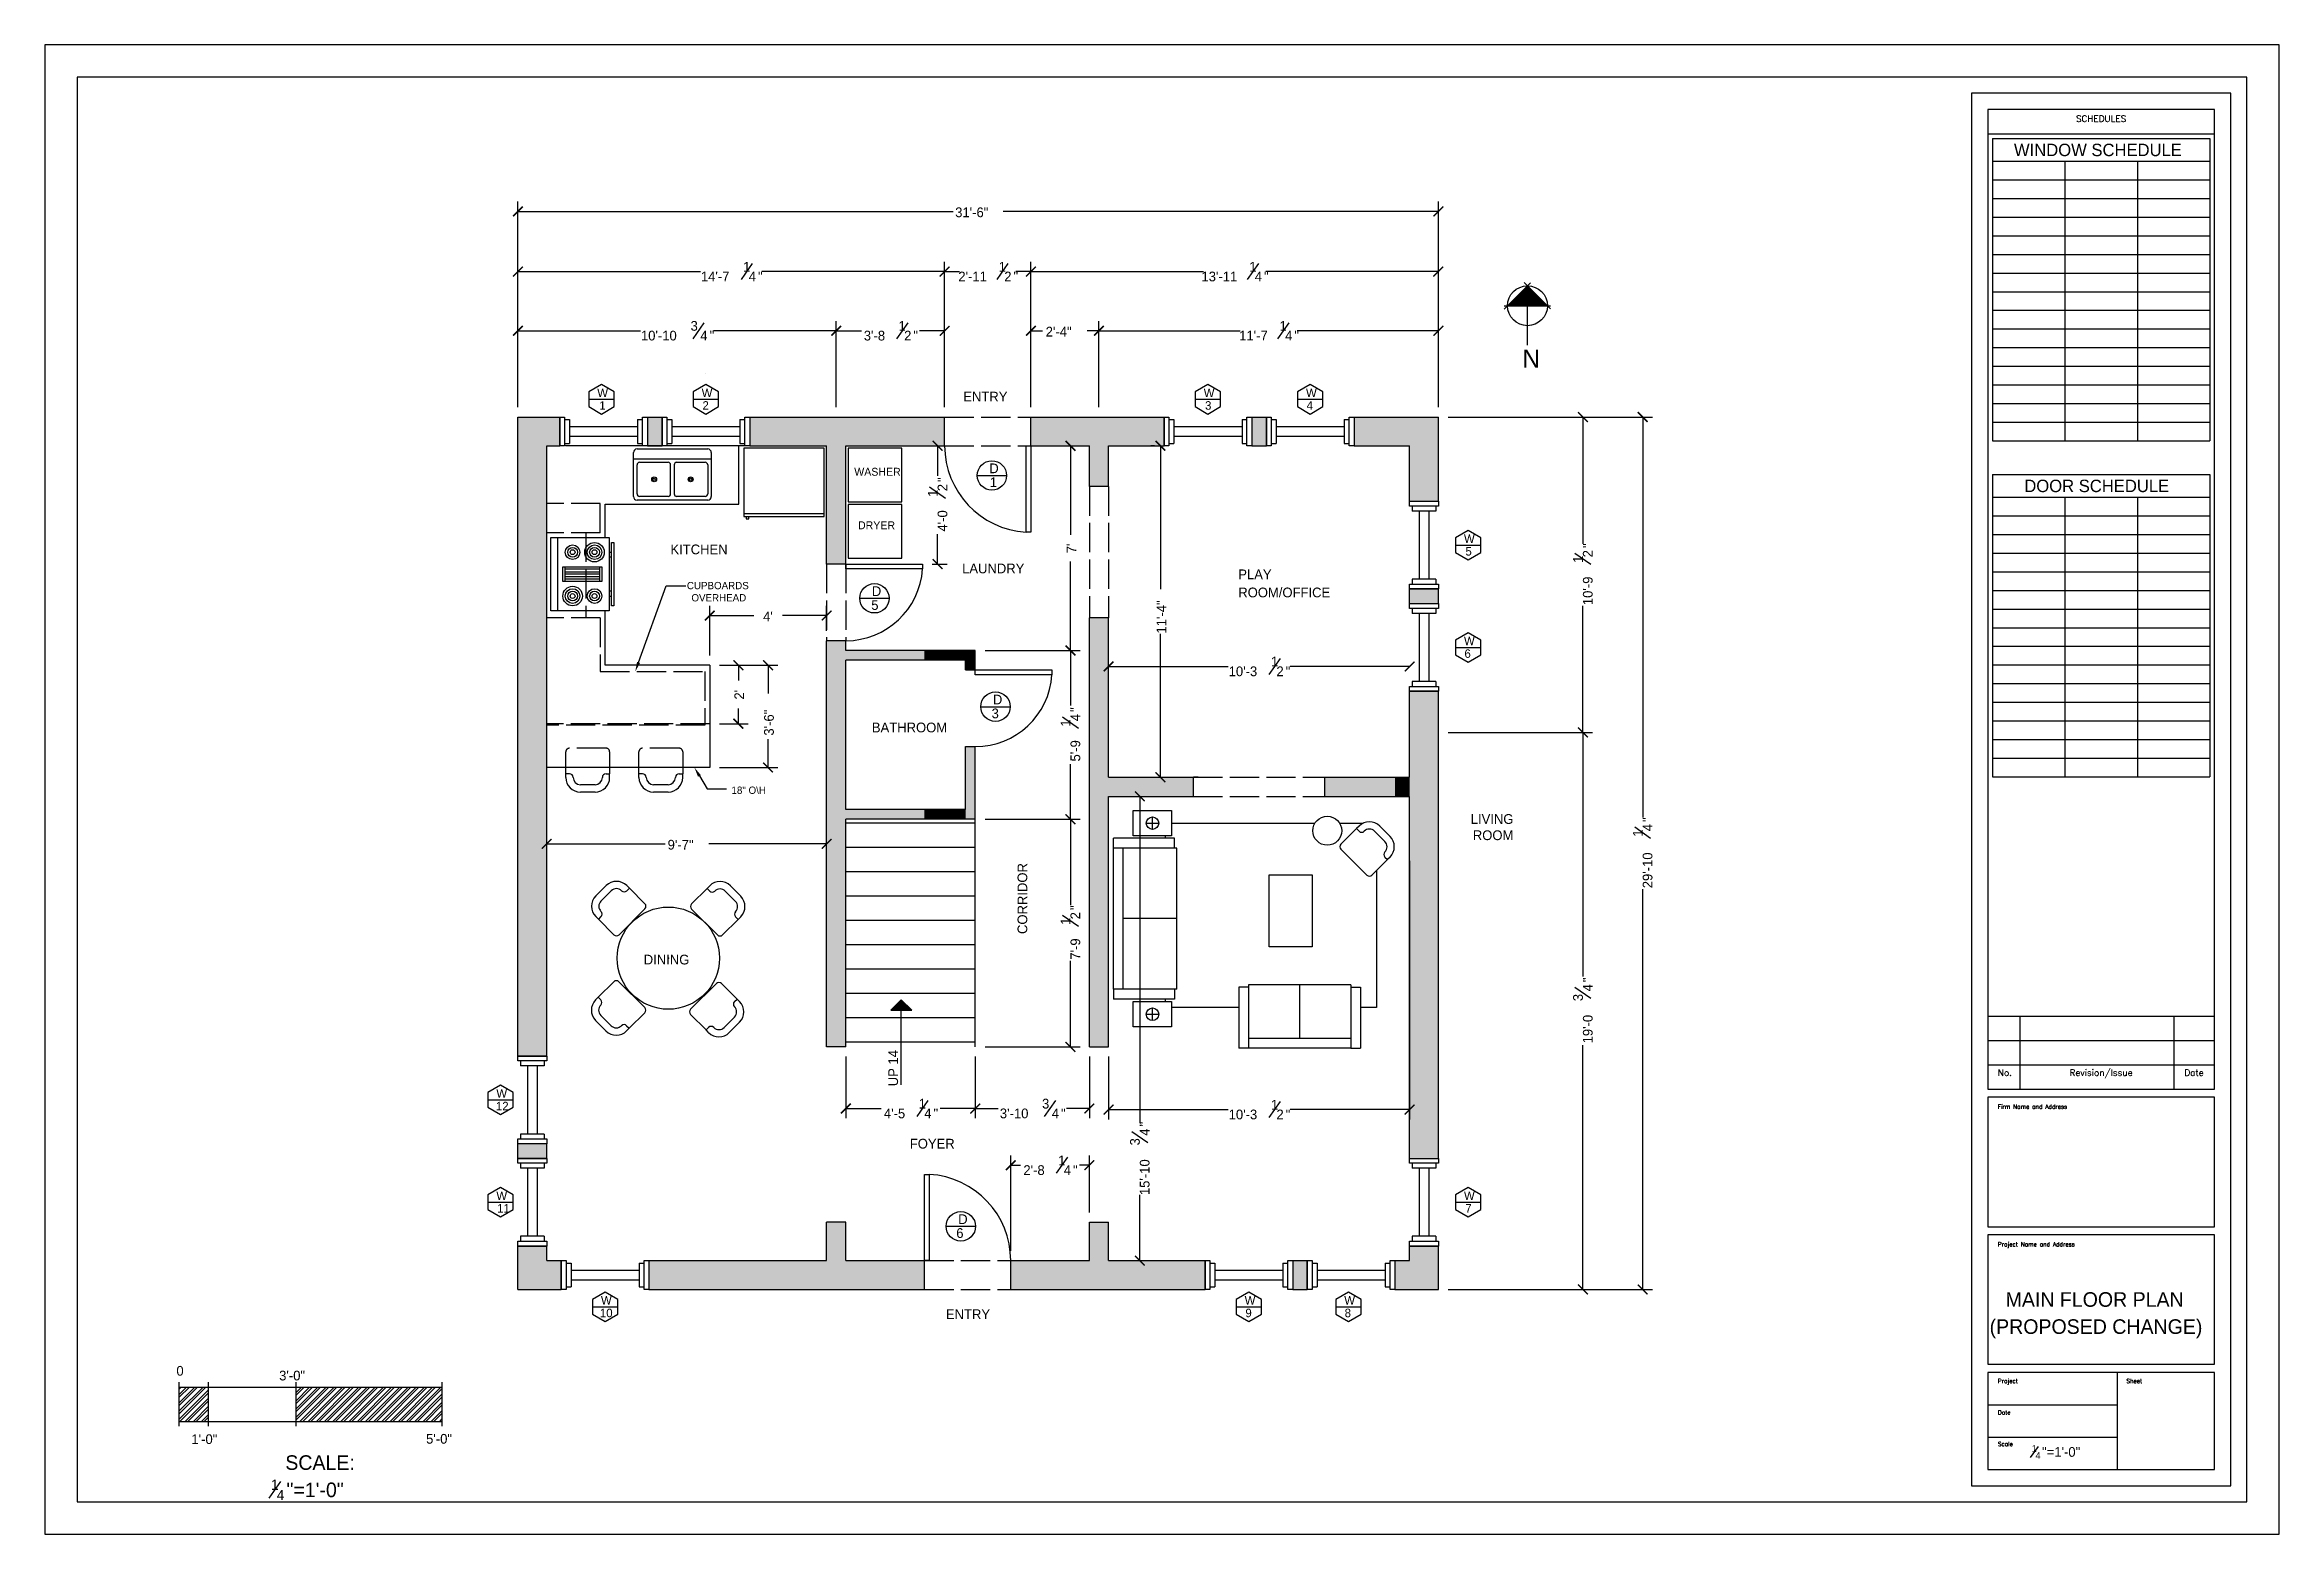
# Model space of a CAD drawing. Extents: x 4717 to 7702, y 2182 to 2878.
# Drawn here: x 5763 to 6680, y 2182 to 2794 of the extents above; entities that cross this region are included whole.
import ezdxf
from ezdxf.enums import TextEntityAlignment as Align

# ---------------------------------------------------------------- set-up
doc = ezdxf.new("R2010")
doc.units = 0
doc.linetypes.add('ACAD_ISO02W100', pattern=[15, 12, -3])
doc.layers.get('0').update_dxf_attribs({"linetype": 'CONTINUOUS'})
doc.layers.get('DEFPOINTS').update_dxf_attribs({"linetype": 'CONTINUOUS'})
for name, color, linetype in [('APPLIANCE', 252, 'CONTINUOUS'), ('DOOR_AND_WINDOW', 251, 'CONTINUOUS'), ('FIXTURES', 251, 'CONTINUOUS'), ('HATCH', 8, 'CONTINUOUS'), ('HIDDEN', 7, 'ACAD_ISO02W100'), ('TEXT_AND_DIM', 7, 'CONTINUOUS'), ('WALL', 7, 'CONTINUOUS')]:
    doc.layers.add(name, color=color, linetype=linetype)
doc.styles.add('ROMAN', font='romans')
doc.dimstyles.get("Standard").update_dxf_attribs({"dimtxt": 2.5, "dimasz": 2.5, "dimexe": 1.25, "dimexo": 0.625, "dimtad": 1, "dimcen": 2.5, "dimazin": 3, "dimtfac": 1, "dimtmove": 0, "dimatfit": 3})

msp = doc.modelspace()

# ---------------------------------------------------------------- texts
at = {"style": 'ROMAN'}
for s, p in [('SCHEDULES', (6607.169, 2762.536)), ('SCHEDULES', (6607.169, 2762.536)), ('No.', (6567.679, 2370.762)), ('Revision/Issue', (6607.169, 2370.762)), ('Date', (6645.351, 2370.762))]:
    msp.add_text(s, height=2.6598, dxfattribs=at).set_placement(p, align=Align.CENTER)
for s, height, p in [('Firm Name and Address', 1.72887, (6564.801, 2357.269)), ('Project Name and Address', 1.72887, (6564.801, 2300.748)), ('Project', 1.7289, (6564.801, 2244.586)), ('Sheet', 1.7289, (6617.585, 2244.586)), ('Date', 1.7289, (6564.801, 2231.668)), ('Scale', 1.7289, (6564.801, 2218.749))]:
    msp.add_text(s, height=height, dxfattribs=at).set_placement(p)
at = {"layer": 'TEXT_AND_DIM', "linetype": 'CONTINUOUS'}
for s, height, p in [('N', 7.5, (6369.559, 2661.56)), ('W', 3.5, (5989.633, 2649.503)), ('W', 3.5, (6032.504, 2649.503)), ('W', 3.5, (6238.679, 2649.503)), ('W', 3.5, (6280.679, 2649.503)), ('1', 3.5, (5990.473, 2644.337)), ('2', 3.5, (6032.839, 2644.337)), ('ENTRY', 4, (6139.95, 2647.716)), ('3', 3.5, (6239.227, 2644.337)), ('4', 3.5, (6280.931, 2644.337)), ('WASHER', 3.25, (6095.166, 2617.226)), ('D', 4, (6150.632, 2618.26)), ('1', 4, (6150.819, 2612.56)), ('DRYER', 3.25, (6096.707, 2595.247)), ('KITCHEN', 4, (6019.687, 2584.974)), ('W', 3.5, (6345.549, 2589.609)), ('5', 3.5, (6346.149, 2584.443)), ('LAUNDRY', 4, (6139.46, 2577.15)), ('D', 4, (6102.388, 2567.824)), ('5', 4, (6102.151, 2562.123)), ('W', 3.5, (6345.549, 2547.609)), ('6', 3.5, (6345.742, 2542.443)), ('D', 4, (6152.101, 2523.314)), ('BATHROOM', 4, (6102.406, 2511.836)), ('3', 4, (6151.57, 2517.613)), ('DINING', 4, (6008.732, 2416.518)), ('W', 3.5, (5948.199, 2361.774)), ('12', 3.5, (5948.024, 2356.609)), ('FOYER', 4, (6117.988, 2340.917)), ('W', 3.5, (5948.199, 2319.774)), ('W', 3.5, (6345.549, 2319.774)), ('11', 3.5, (5948.497, 2314.609)), ('D', 4, (6137.858, 2309.904)), ('7', 3.5, (6346.086, 2314.609)), ('6', 4, (6137.064, 2304.204)), ('W', 3.5, (5991.159, 2276.814)), ('W', 3.5, (6255.49, 2276.814)), ('W', 3.5, (6296.383, 2276.814)), ('10', 3.5, (5990.737, 2271.649)), ('ENTRY', 4, (6132.817, 2270.878)), ('9', 3.5, (6255.792, 2271.649)), ('8', 3.5, (6296.557, 2271.649)), ('0', 4, (5816.818, 2247.633)), ('3\'-0"', 4, (5859.002, 2245.684)), ('1\'-0"', 4, (5822.972, 2219.56)), ('5\'-0"', 4, (5919.348, 2219.698))]:
    msp.add_text(s, height=height, dxfattribs=at).set_placement(p)
for s, p in [('CORRIDOR', (6166.22, 2429.025)), ('UP 14', (6113.154, 2366.504))]:
    msp.add_text(s, height=4, rotation=90, dxfattribs=at).set_placement(p)

# ---------------------------------------------------------------- blocks, each defined once
blk = doc.blocks.new('_ARCHTICK')
at = {"color": 0, "linetype": 'BYBLOCK', "const_width": 0.15}
blk.add_lwpolyline([(-0.5, -0.5), (0.5, 0.5)], dxfattribs=at)
blk = doc.blocks.new('*D34')
at = {"layer": 'DEFPOINTS', "color": 0}
for p in [(6335.02, 2725.78), (5957.07, 2641.33), (6335.02, 2641.33)]:
    blk.add_point(p, dxfattribs=at)
at = {"layer": 'TEXT_AND_DIM', "color": 0}
for p, q in [((5957.07, 2645.33), (5957.07, 2729.78)), ((5957.07, 2725.78), (6135.83, 2725.78)), ((6335.02, 2725.78), (6156.26, 2725.78)), ((6335.02, 2645.33), (6335.02, 2729.78))]:
    blk.add_line(p, q, dxfattribs=at)
at = {"layer": 'TEXT_AND_DIM', "color": 0, "xscale": 4, "yscale": 4, "zscale": 4, "rotation": 180}
blk.add_blockref('_ARCHTICK', (5957.07, 2725.78), dxfattribs=at)
at = {"layer": 'TEXT_AND_DIM', "color": 0, "xscale": 4, "yscale": 4, "zscale": 4}
blk.add_blockref('_ARCHTICK', (6335.02, 2725.78), dxfattribs=at)
at = {"layer": 'TEXT_AND_DIM', "color": 0, "linetype": 'CONTINUOUS'}
blk.add_text('31\'-6"', height=4, dxfattribs=at).set_placement((6136.62, 2723.4))
blk = doc.blocks.new('*X119')
at = {"layer": 'TEXT_AND_DIM', "color": 0, "linetype": 'CONTINUOUS'}
blk.add_line((6422.21, 2468.29), (6415.66, 2472.88), dxfattribs=at)
for s, p in [('1', (6418.93, 2468.96)), ('"', (6422.93, 2475.06)), ('4', (6422.93, 2471.25)), ("29'-10", (6422.93, 2447.82))]:
    blk.add_text(s, height=4, rotation=90, dxfattribs=at).set_placement(p)
blk = doc.blocks.new('*D35')
at = {"layer": 'DEFPOINTS', "color": 0}
for p in [(6335.02, 2641.33), (6335.02, 2283.07), (6418.93, 2283.07)]:
    blk.add_point(p, dxfattribs=at)
at = {"layer": 'TEXT_AND_DIM', "color": 0}
for p, q in [((6339.02, 2641.33), (6422.93, 2641.33)), ((6418.93, 2641.33), (6418.93, 2476.91)), ((6418.93, 2283.07), (6418.93, 2447.49)), ((6339.02, 2283.07), (6422.93, 2283.07))]:
    blk.add_line(p, q, dxfattribs=at)
at = {"layer": 'TEXT_AND_DIM', "color": 0, "xscale": 4, "yscale": 4, "zscale": 4}
for p, rotation in [((6418.93, 2641.33), 90), ((6418.93, 2283.07), 270)]:
    blk.add_blockref('_ARCHTICK', p, dxfattribs=dict(at, rotation=rotation))
at = {"layer": 'TEXT_AND_DIM', "color": 0}
blk.add_blockref('*X119', (0, 0), dxfattribs=at)
blk = doc.blocks.new('*X120')
at = {"layer": 'TEXT_AND_DIM', "color": 0, "linetype": 'CONTINUOUS'}
blk.add_line((6265.58, 2353.63), (6270.17, 2360.18), dxfattribs=at)
for s, p in [('1', (6266.26, 2356.91)), ("10'-3", (6248.92, 2352.91)), ('2', (6268.54, 2352.91)), ('"', (6272.35, 2352.91))]:
    blk.add_text(s, height=4, dxfattribs=at).set_placement(p)
blk = doc.blocks.new('*D36')
at = {"layer": 'DEFPOINTS', "color": 0}
for p in [(6323.21, 2463.13), (6199.59, 2382.67), (6323.21, 2356.91)]:
    blk.add_point(p, dxfattribs=at)
at = {"layer": 'TEXT_AND_DIM', "color": 0}
for p, q in [((6323.21, 2459.13), (6323.21, 2352.91)), ((6199.59, 2378.67), (6199.59, 2352.91)), ((6199.59, 2356.91), (6248.69, 2356.91)), ((6323.21, 2356.91), (6274.11, 2356.91))]:
    blk.add_line(p, q, dxfattribs=at)
at = {"layer": 'TEXT_AND_DIM', "color": 0, "xscale": 4, "yscale": 4, "zscale": 4, "rotation": 180}
blk.add_blockref('_ARCHTICK', (6199.59, 2356.91), dxfattribs=at)
at = {"layer": 'TEXT_AND_DIM', "color": 0}
blk.add_blockref('*X120', (0, 0), dxfattribs=at)
at = {"layer": 'TEXT_AND_DIM', "color": 0, "xscale": 4, "yscale": 4, "zscale": 4}
blk.add_blockref('_ARCHTICK', (6323.21, 2356.91), dxfattribs=at)
blk = doc.blocks.new('*D37')
at = {"layer": 'DEFPOINTS', "color": 0}
for p in [(6222.4, 2629.52), (6220.91, 2493.42), (6220.91, 2493.42)]:
    blk.add_point(p, dxfattribs=at)
at = {"layer": 'TEXT_AND_DIM', "color": 0}
for p, q in [((6218.4, 2629.52), (6216.91, 2629.52)), ((6220.91, 2629.52), (6220.91, 2570.63)), ((6220.91, 2493.42), (6220.91, 2552.32))]:
    blk.add_line(p, q, dxfattribs=at)
at = {"layer": 'TEXT_AND_DIM', "color": 0, "xscale": 4, "yscale": 4, "zscale": 4}
for p, rotation in [((6220.91, 2629.52), 90), ((6220.91, 2493.42), 270)]:
    blk.add_blockref('_ARCHTICK', p, dxfattribs=dict(at, rotation=rotation))
at = {"layer": 'TEXT_AND_DIM', "color": 0, "linetype": 'CONTINUOUS'}
blk.add_text('11\'-4"', height=4, rotation=90, dxfattribs=at).set_placement((6223.29, 2552.42))
blk = doc.blocks.new('*D31')
at = {"layer": 'DEFPOINTS', "color": 0}
for p in [(5968.88, 2466.07), (6083.84, 2466.07), (6083.84, 2466.07)]:
    blk.add_point(p, dxfattribs=at)
at = {"layer": 'TEXT_AND_DIM', "color": 0}
for p, q in [((5968.88, 2466.07), (6017.47, 2466.07)), ((6083.84, 2466.07), (6035.4, 2466.07))]:
    blk.add_line(p, q, dxfattribs=at)
at = {"layer": 'TEXT_AND_DIM', "color": 0, "xscale": 4, "yscale": 4, "zscale": 4, "rotation": 180}
blk.add_blockref('_ARCHTICK', (5968.88, 2466.07), dxfattribs=at)
at = {"layer": 'TEXT_AND_DIM', "color": 0, "xscale": 4, "yscale": 4, "zscale": 4}
blk.add_blockref('_ARCHTICK', (6083.84, 2466.07), dxfattribs=at)
at = {"layer": 'TEXT_AND_DIM', "color": 0, "linetype": 'CONTINUOUS'}
blk.add_text('9\'-7"', height=4, dxfattribs=at).set_placement((6018.53, 2463.69))
blk = doc.blocks.new('*X121')
at = {"layer": 'TEXT_AND_DIM', "color": 0, "linetype": 'CONTINUOUS'}
blk.add_line((6187.24, 2432.08), (6180.69, 2436.67), dxfattribs=at)
for s, p in [('1', (6183.96, 2432.76)), ('2', (6187.96, 2435.04)), ('"', (6187.96, 2438.85)), ("7'-9", (6187.96, 2418.47))]:
    blk.add_text(s, height=4, rotation=90, dxfattribs=at).set_placement(p)
blk = doc.blocks.new('*D38')
at = {"layer": 'DEFPOINTS', "color": 0}
for p in [(6144.86, 2476.18), (6183.96, 2476.18), (6144.86, 2382.67)]:
    blk.add_point(p, dxfattribs=at)
at = {"layer": 'TEXT_AND_DIM', "color": 0}
for p, q in [((6148.86, 2476.18), (6187.96, 2476.18)), ((6183.96, 2476.18), (6183.96, 2440.91)), ((6183.96, 2382.67), (6183.96, 2417.94)), ((6148.86, 2382.67), (6187.96, 2382.67))]:
    blk.add_line(p, q, dxfattribs=at)
at = {"layer": 'TEXT_AND_DIM', "color": 0, "xscale": 4, "yscale": 4, "zscale": 4}
for p, rotation in [((6183.96, 2476.18), 90), ((6183.96, 2382.67), 270)]:
    blk.add_blockref('_ARCHTICK', p, dxfattribs=dict(at, rotation=rotation))
at = {"layer": 'TEXT_AND_DIM', "color": 0}
blk.add_blockref('*X121', (0, 0), dxfattribs=at)
blk = doc.blocks.new('*X122')
at = {"layer": 'TEXT_AND_DIM', "color": 0, "linetype": 'CONTINUOUS'}
blk.add_line((6187.24, 2513.48), (6180.69, 2518.07), dxfattribs=at)
for s, p in [('1', (6183.96, 2514.16)), ('"', (6187.96, 2520.25)), ('4', (6187.96, 2516.44)), ("5'-9", (6187.96, 2499.87))]:
    blk.add_text(s, height=4, rotation=90, dxfattribs=at).set_placement(p)
blk = doc.blocks.new('*D39')
at = {"layer": 'DEFPOINTS', "color": 0}
for p in [(6144.86, 2545.47), (6183.96, 2545.47), (6144.86, 2476.18)]:
    blk.add_point(p, dxfattribs=at)
at = {"layer": 'TEXT_AND_DIM', "color": 0}
for p, q in [((6148.86, 2545.47), (6187.96, 2545.47)), ((6183.96, 2545.47), (6183.96, 2522.88)), ((6183.96, 2476.18), (6183.96, 2498.76)), ((6148.86, 2476.18), (6187.96, 2476.18))]:
    blk.add_line(p, q, dxfattribs=at)
at = {"layer": 'TEXT_AND_DIM', "color": 0, "xscale": 4, "yscale": 4, "zscale": 4}
for p, rotation in [((6183.96, 2545.47), 90), ((6183.96, 2476.18), 270)]:
    blk.add_blockref('_ARCHTICK', p, dxfattribs=dict(at, rotation=rotation))
at = {"layer": 'TEXT_AND_DIM', "color": 0}
blk.add_blockref('*X122', (0, 0), dxfattribs=at)
blk = doc.blocks.new('*D40')
at = {"layer": 'DEFPOINTS', "color": 0}
for p in [(6183.96, 2629.52), (6183.96, 2629.52), (6144.86, 2545.47)]:
    blk.add_point(p, dxfattribs=at)
at = {"layer": 'TEXT_AND_DIM', "color": 0}
for p, q in [((6183.96, 2629.52), (6183.96, 2592.98)), ((6183.96, 2545.47), (6183.96, 2582.02)), ((6148.86, 2545.47), (6187.96, 2545.47))]:
    blk.add_line(p, q, dxfattribs=at)
at = {"layer": 'TEXT_AND_DIM', "color": 0, "xscale": 4, "yscale": 4, "zscale": 4}
for p, rotation in [((6183.96, 2629.52), 90), ((6183.96, 2545.47), 270)]:
    blk.add_blockref('_ARCHTICK', p, dxfattribs=dict(at, rotation=rotation))
at = {"layer": 'TEXT_AND_DIM', "color": 0, "linetype": 'CONTINUOUS'}
blk.add_text("7'", height=4, rotation=90, dxfattribs=at).set_placement((6186.34, 2585.4))
blk = doc.blocks.new('*X117')
at = {"layer": 'TEXT_AND_DIM', "color": 0, "linetype": 'CONTINUOUS'}
blk.add_line((6265.58, 2535.62), (6270.17, 2542.17), dxfattribs=at)
for s, p in [('1', (6266.26, 2538.9)), ("10'-3", (6248.92, 2534.9)), ('2', (6268.54, 2534.9)), ('"', (6272.35, 2534.9))]:
    blk.add_text(s, height=4, dxfattribs=at).set_placement(p)
blk = doc.blocks.new('*D32')
at = {"layer": 'DEFPOINTS', "color": 0}
for p in [(6199.59, 2538.9), (6323.21, 2538.9), (6323.21, 2538.9)]:
    blk.add_point(p, dxfattribs=at)
at = {"layer": 'TEXT_AND_DIM', "color": 0}
for p, q in [((6199.59, 2538.9), (6248.69, 2538.9)), ((6323.21, 2538.9), (6274.11, 2538.9))]:
    blk.add_line(p, q, dxfattribs=at)
blk.add_blockref('*X117', (0, 0), dxfattribs=at)
at = {"layer": 'TEXT_AND_DIM', "color": 0, "xscale": 4, "yscale": 4, "zscale": 4, "rotation": 180}
blk.add_blockref('_ARCHTICK', (6199.59, 2538.9), dxfattribs=at)
at = {"layer": 'TEXT_AND_DIM', "color": 0, "xscale": 4, "yscale": 4, "zscale": 4}
blk.add_blockref('_ARCHTICK', (6323.21, 2538.9), dxfattribs=at)
blk = doc.blocks.new('*X123')
at = {"layer": 'TEXT_AND_DIM', "color": 0, "linetype": 'CONTINUOUS'}
blk.add_line((6048.86, 2697.77), (6053.44, 2704.33), dxfattribs=at)
for s, p in [("14'-7", (6032.2, 2697.05)), ('1', (6049.53, 2701.05)), ('4', (6051.82, 2697.05)), ('"', (6055.63, 2697.05))]:
    blk.add_text(s, height=4, dxfattribs=at).set_placement(p)
blk = doc.blocks.new('*D41')
at = {"layer": 'DEFPOINTS', "color": 0}
for p in [(6132.28, 2701.05), (5957.07, 2641.33), (6132.28, 2641.33)]:
    blk.add_point(p, dxfattribs=at)
at = {"layer": 'TEXT_AND_DIM', "color": 0}
for p, q in [((5957.07, 2645.33), (5957.07, 2705.05)), ((5957.07, 2701.05), (6032.07, 2701.05)), ((6132.28, 2701.05), (6057.28, 2701.05)), ((6132.28, 2645.33), (6132.28, 2705.05))]:
    blk.add_line(p, q, dxfattribs=at)
at = {"layer": 'TEXT_AND_DIM', "color": 0, "xscale": 4, "yscale": 4, "zscale": 4, "rotation": 180}
blk.add_blockref('_ARCHTICK', (5957.07, 2701.05), dxfattribs=at)
at = {"layer": 'TEXT_AND_DIM', "color": 0}
blk.add_blockref('*X123', (0, 0), dxfattribs=at)
at = {"layer": 'TEXT_AND_DIM', "color": 0, "xscale": 4, "yscale": 4, "zscale": 4}
blk.add_blockref('_ARCHTICK', (6132.28, 2701.05), dxfattribs=at)
blk = doc.blocks.new('*X124')
at = {"layer": 'TEXT_AND_DIM', "color": 0, "linetype": 'CONTINUOUS'}
blk.add_line((6153.8, 2697.77), (6158.39, 2704.33), dxfattribs=at)
for s, p in [("2'-11", (6137.9, 2697.05)), ('1', (6154.47, 2701.05)), ('2', (6156.76, 2697.05)), ('"', (6160.57, 2697.05))]:
    blk.add_text(s, height=4, dxfattribs=at).set_placement(p)
blk = doc.blocks.new('*D42')
at = {"layer": 'DEFPOINTS', "color": 0}
for p in [(6167.71, 2701.05), (6132.28, 2641.33), (6167.71, 2641.33)]:
    blk.add_point(p, dxfattribs=at)
at = {"layer": 'TEXT_AND_DIM', "color": 0}
for p, q in [((6132.28, 2645.33), (6132.28, 2705.05)), ((6132.28, 2701.05), (6138.42, 2701.05)), ((6167.71, 2701.05), (6161.57, 2701.05)), ((6167.71, 2645.33), (6167.71, 2705.05))]:
    blk.add_line(p, q, dxfattribs=at)
at = {"layer": 'TEXT_AND_DIM', "color": 0, "xscale": 4, "yscale": 4, "zscale": 4, "rotation": 180}
blk.add_blockref('_ARCHTICK', (6132.28, 2701.05), dxfattribs=at)
at = {"layer": 'TEXT_AND_DIM', "color": 0}
blk.add_blockref('*X124', (0, 0), dxfattribs=at)
at = {"layer": 'TEXT_AND_DIM', "color": 0, "xscale": 4, "yscale": 4, "zscale": 4}
blk.add_blockref('_ARCHTICK', (6167.71, 2701.05), dxfattribs=at)
blk = doc.blocks.new('*X125')
at = {"layer": 'TEXT_AND_DIM', "color": 0, "linetype": 'CONTINUOUS'}
blk.add_line((6256.69, 2697.77), (6261.28, 2704.33), dxfattribs=at)
for s, p in [("13'-11", (6237.75, 2697.05)), ('1', (6257.37, 2701.05)), ('4', (6259.65, 2697.05)), ('"', (6263.46, 2697.05))]:
    blk.add_text(s, height=4, dxfattribs=at).set_placement(p)
blk = doc.blocks.new('*D43')
at = {"layer": 'DEFPOINTS', "color": 0}
for p in [(6335.02, 2701.05), (6167.71, 2641.33), (6335.02, 2641.33)]:
    blk.add_point(p, dxfattribs=at)
at = {"layer": 'TEXT_AND_DIM', "color": 0}
for p, q in [((6167.71, 2645.33), (6167.71, 2705.05)), ((6167.71, 2701.05), (6238.56, 2701.05)), ((6335.02, 2701.05), (6264.18, 2701.05)), ((6335.02, 2645.33), (6335.02, 2705.05))]:
    blk.add_line(p, q, dxfattribs=at)
at = {"layer": 'TEXT_AND_DIM', "color": 0, "xscale": 4, "yscale": 4, "zscale": 4, "rotation": 180}
blk.add_blockref('_ARCHTICK', (6167.71, 2701.05), dxfattribs=at)
at = {"layer": 'TEXT_AND_DIM', "color": 0}
blk.add_blockref('*X125', (0, 0), dxfattribs=at)
at = {"layer": 'TEXT_AND_DIM', "color": 0, "xscale": 4, "yscale": 4, "zscale": 4}
blk.add_blockref('_ARCHTICK', (6335.02, 2701.05), dxfattribs=at)
blk = doc.blocks.new('*X126')
at = {"layer": 'TEXT_AND_DIM', "color": 0, "linetype": 'CONTINUOUS'}
blk.add_line((6028.99, 2673.49), (6033.57, 2680.04), dxfattribs=at)
for s, p in [('3', (6027.95, 2676.77)), ("10'-10", (6007.57, 2672.77)), ('4', (6031.95, 2672.77)), ('"', (6035.76, 2672.77))]:
    blk.add_text(s, height=4, dxfattribs=at).set_placement(p)
blk = doc.blocks.new('*D44')
at = {"layer": 'DEFPOINTS', "color": 0}
for p in [(6087.78, 2676.77), (5957.07, 2641.33), (6087.78, 2641.33)]:
    blk.add_point(p, dxfattribs=at)
at = {"layer": 'TEXT_AND_DIM', "color": 0}
for p, q in [((5957.07, 2645.33), (5957.07, 2680.77)), ((6087.78, 2645.33), (6087.78, 2680.77)), ((5957.07, 2676.77), (6007.43, 2676.77)), ((6087.78, 2676.77), (6037.41, 2676.77))]:
    blk.add_line(p, q, dxfattribs=at)
blk.add_blockref('*X126', (0, 0), dxfattribs=at)
at = {"layer": 'TEXT_AND_DIM', "color": 0, "xscale": 4, "yscale": 4, "zscale": 4, "rotation": 180}
blk.add_blockref('_ARCHTICK', (5957.07, 2676.77), dxfattribs=at)
at = {"layer": 'TEXT_AND_DIM', "color": 0, "xscale": 4, "yscale": 4, "zscale": 4}
blk.add_blockref('_ARCHTICK', (6087.78, 2676.77), dxfattribs=at)
blk = doc.blocks.new('*X127')
at = {"layer": 'TEXT_AND_DIM', "color": 0, "linetype": 'CONTINUOUS'}
blk.add_line((6112.69, 2673.49), (6117.28, 2680.04), dxfattribs=at)
for s, p in [('1', (6113.36, 2676.77)), ("3'-8", (6099.08, 2672.77)), ('2', (6115.65, 2672.77)), ('"', (6119.46, 2672.77))]:
    blk.add_text(s, height=4, dxfattribs=at).set_placement(p)
blk = doc.blocks.new('*D45')
at = {"layer": 'DEFPOINTS', "color": 0}
for p in [(6132.28, 2676.77), (6087.78, 2641.96), (6132.28, 2641.33)]:
    blk.add_point(p, dxfattribs=at)
at = {"layer": 'TEXT_AND_DIM', "color": 0}
for p, q in [((6087.78, 2645.96), (6087.78, 2680.77)), ((6132.28, 2645.33), (6132.28, 2680.77)), ((6087.78, 2676.77), (6098.14, 2676.77)), ((6132.28, 2676.77), (6121.92, 2676.77))]:
    blk.add_line(p, q, dxfattribs=at)
blk.add_blockref('*X127', (0, 0), dxfattribs=at)
at = {"layer": 'TEXT_AND_DIM', "color": 0, "xscale": 4, "yscale": 4, "zscale": 4, "rotation": 180}
blk.add_blockref('_ARCHTICK', (6087.78, 2676.77), dxfattribs=at)
at = {"layer": 'TEXT_AND_DIM', "color": 0, "xscale": 4, "yscale": 4, "zscale": 4}
blk.add_blockref('_ARCHTICK', (6132.28, 2676.77), dxfattribs=at)
blk = doc.blocks.new('*D46')
at = {"layer": 'DEFPOINTS', "color": 0}
for p in [(6195.65, 2676.77), (6167.71, 2641.33), (6195.65, 2641.33)]:
    blk.add_point(p, dxfattribs=at)
at = {"layer": 'TEXT_AND_DIM', "color": 0}
for p, q in [((6167.71, 2645.33), (6167.71, 2680.77)), ((6195.65, 2645.33), (6195.65, 2680.77)), ((6167.71, 2676.77), (6172.5, 2676.77)), ((6195.65, 2676.77), (6190.86, 2676.77))]:
    blk.add_line(p, q, dxfattribs=at)
at = {"layer": 'TEXT_AND_DIM', "color": 0, "xscale": 4, "yscale": 4, "zscale": 4, "rotation": 180}
blk.add_blockref('_ARCHTICK', (6167.71, 2676.77), dxfattribs=at)
at = {"layer": 'TEXT_AND_DIM', "color": 0, "xscale": 4, "yscale": 4, "zscale": 4}
blk.add_blockref('_ARCHTICK', (6195.65, 2676.77), dxfattribs=at)
at = {"layer": 'TEXT_AND_DIM', "color": 0, "linetype": 'CONTINUOUS'}
blk.add_text('2\'-4"', height=4, dxfattribs=at).set_placement((6173.78, 2674.39))
blk = doc.blocks.new('*X128')
at = {"layer": 'TEXT_AND_DIM', "color": 0, "linetype": 'CONTINUOUS'}
blk.add_line((6269.14, 2673.49), (6273.73, 2680.04), dxfattribs=at)
for s, p in [('1', (6269.81, 2676.77)), ("11'-7", (6253.24, 2672.77)), ('4', (6272.1, 2672.77)), ('"', (6275.91, 2672.77))]:
    blk.add_text(s, height=4, dxfattribs=at).set_placement(p)
blk = doc.blocks.new('*D47')
at = {"layer": 'DEFPOINTS', "color": 0}
for p in [(6335.02, 2676.77), (6195.65, 2641.96), (6335.02, 2641.33)]:
    blk.add_point(p, dxfattribs=at)
at = {"layer": 'TEXT_AND_DIM', "color": 0}
for p, q in [((6195.65, 2645.96), (6195.65, 2680.77)), ((6335.02, 2645.33), (6335.02, 2680.77)), ((6195.65, 2676.77), (6253.67, 2676.77)), ((6335.02, 2676.77), (6277, 2676.77))]:
    blk.add_line(p, q, dxfattribs=at)
blk.add_blockref('*X128', (0, 0), dxfattribs=at)
at = {"layer": 'TEXT_AND_DIM', "color": 0, "xscale": 4, "yscale": 4, "zscale": 4, "rotation": 180}
blk.add_blockref('_ARCHTICK', (6195.65, 2676.77), dxfattribs=at)
at = {"layer": 'TEXT_AND_DIM', "color": 0, "xscale": 4, "yscale": 4, "zscale": 4}
blk.add_blockref('_ARCHTICK', (6335.02, 2676.77), dxfattribs=at)
blk = doc.blocks.new('*X129')
at = {"layer": 'TEXT_AND_DIM', "color": 0, "linetype": 'CONTINUOUS'}
blk.add_line((6397.65, 2580.75), (6391.1, 2585.34), dxfattribs=at)
for s, p in [('"', (6398.38, 2587.52)), ('1', (6394.38, 2581.43)), ('2', (6398.38, 2583.71)), ("10'-9", (6398.38, 2564.09))]:
    blk.add_text(s, height=4, rotation=90, dxfattribs=at).set_placement(p)
blk = doc.blocks.new('*D48')
at = {"layer": 'DEFPOINTS', "color": 0}
for p in [(6335.02, 2641.33), (6335.02, 2511.81), (6394.38, 2511.81)]:
    blk.add_point(p, dxfattribs=at)
at = {"layer": 'TEXT_AND_DIM', "color": 0}
for p, q in [((6339.02, 2641.33), (6398.38, 2641.33)), ((6394.38, 2641.33), (6394.38, 2589.31)), ((6394.38, 2511.81), (6394.38, 2563.83)), ((6339.02, 2511.81), (6398.38, 2511.81))]:
    blk.add_line(p, q, dxfattribs=at)
at = {"layer": 'TEXT_AND_DIM', "color": 0, "xscale": 4, "yscale": 4, "zscale": 4}
for p, rotation in [((6394.38, 2641.33), 90), ((6394.38, 2511.81), 270)]:
    blk.add_blockref('_ARCHTICK', p, dxfattribs=dict(at, rotation=rotation))
at = {"layer": 'TEXT_AND_DIM', "color": 0}
blk.add_blockref('*X129', (0, 0), dxfattribs=at)
blk = doc.blocks.new('*X130')
at = {"layer": 'TEXT_AND_DIM', "color": 0, "linetype": 'CONTINUOUS'}
blk.add_line((6397.65, 2402.48), (6391.1, 2407.06), dxfattribs=at)
for s, p in [('"', (6398.38, 2409.25)), ('4', (6398.38, 2405.44)), ('3', (6394.38, 2401.44)), ("19'-0", (6398.38, 2384.1))]:
    blk.add_text(s, height=4, rotation=90, dxfattribs=at).set_placement(p)
blk = doc.blocks.new('*D49')
at = {"layer": 'DEFPOINTS', "color": 0}
for p in [(6335.02, 2511.81), (6335.02, 2283.07), (6394.38, 2283.07)]:
    blk.add_point(p, dxfattribs=at)
at = {"layer": 'TEXT_AND_DIM', "color": 0}
for p, q in [((6339.02, 2511.81), (6398.38, 2511.81)), ((6394.38, 2511.81), (6394.38, 2411.56)), ((6394.38, 2283.07), (6394.38, 2383.31)), ((6339.02, 2283.07), (6398.38, 2283.07))]:
    blk.add_line(p, q, dxfattribs=at)
at = {"layer": 'TEXT_AND_DIM', "color": 0, "xscale": 4, "yscale": 4, "zscale": 4}
for p, rotation in [((6394.38, 2511.81), 90), ((6394.38, 2283.07), 270)]:
    blk.add_blockref('_ARCHTICK', p, dxfattribs=dict(at, rotation=rotation))
at = {"layer": 'TEXT_AND_DIM', "color": 0}
blk.add_blockref('*X130', (0, 0), dxfattribs=at)
blk = doc.blocks.new('*X131')
at = {"layer": 'TEXT_AND_DIM', "color": 0, "linetype": 'CONTINUOUS'}
blk.add_line((6120.95, 2354.07), (6125.54, 2360.62), dxfattribs=at)
for s, p in [('1', (6121.62, 2357.35)), ("4'-5", (6107.34, 2353.35)), ('4', (6123.91, 2353.35)), ('"', (6127.72, 2353.35))]:
    blk.add_text(s, height=4, dxfattribs=at).set_placement(p)
blk = doc.blocks.new('*D50')
at = {"layer": 'DEFPOINTS', "color": 0}
for p in [(6091.71, 2382.67), (6144.86, 2382.67), (6144.86, 2357.35)]:
    blk.add_point(p, dxfattribs=at)
at = {"layer": 'TEXT_AND_DIM', "color": 0}
for p, q in [((6091.71, 2378.67), (6091.71, 2353.35)), ((6144.86, 2378.67), (6144.86, 2353.35)), ((6091.71, 2357.35), (6106.16, 2357.35)), ((6144.86, 2357.35), (6130.41, 2357.35))]:
    blk.add_line(p, q, dxfattribs=at)
at = {"layer": 'TEXT_AND_DIM', "color": 0, "xscale": 4, "yscale": 4, "zscale": 4, "rotation": 180}
blk.add_blockref('_ARCHTICK', (6091.71, 2357.35), dxfattribs=at)
at = {"layer": 'TEXT_AND_DIM', "color": 0}
blk.add_blockref('*X131', (0, 0), dxfattribs=at)
at = {"layer": 'TEXT_AND_DIM', "color": 0, "xscale": 4, "yscale": 4, "zscale": 4}
blk.add_blockref('_ARCHTICK', (6144.86, 2357.35), dxfattribs=at)
blk = doc.blocks.new('*X132')
at = {"layer": 'TEXT_AND_DIM', "color": 0, "linetype": 'CONTINUOUS'}
blk.add_line((6173.33, 2354.07), (6177.92, 2360.62), dxfattribs=at)
for s, p in [('3', (6172.29, 2357.35)), ("3'-10", (6154.96, 2353.35)), ('4', (6176.29, 2353.35)), ('"', (6180.1, 2353.35))]:
    blk.add_text(s, height=4, dxfattribs=at).set_placement(p)
blk = doc.blocks.new('*D51')
at = {"layer": 'DEFPOINTS', "color": 0}
for p in [(6144.86, 2382.67), (6191.71, 2382.67), (6191.71, 2357.35)]:
    blk.add_point(p, dxfattribs=at)
at = {"layer": 'TEXT_AND_DIM', "color": 0}
for p, q in [((6144.86, 2378.67), (6144.86, 2353.35)), ((6191.71, 2378.67), (6191.71, 2353.35)), ((6144.86, 2357.35), (6154.21, 2357.35)), ((6191.71, 2357.35), (6182.37, 2357.35))]:
    blk.add_line(p, q, dxfattribs=at)
at = {"layer": 'TEXT_AND_DIM', "color": 0, "xscale": 4, "yscale": 4, "zscale": 4, "rotation": 180}
blk.add_blockref('_ARCHTICK', (6144.86, 2357.35), dxfattribs=at)
at = {"layer": 'TEXT_AND_DIM', "color": 0}
blk.add_blockref('*X132', (0, 0), dxfattribs=at)
at = {"layer": 'TEXT_AND_DIM', "color": 0, "xscale": 4, "yscale": 4, "zscale": 4}
blk.add_blockref('_ARCHTICK', (6191.71, 2357.35), dxfattribs=at)
blk = doc.blocks.new('*X133')
at = {"layer": 'TEXT_AND_DIM', "color": 0, "linetype": 'CONTINUOUS'}
blk.add_line((6178.23, 2330.78), (6182.82, 2337.34), dxfattribs=at)
for s, p in [("2'-8", (6164.62, 2330.06)), ('1', (6178.91, 2334.06)), ('4', (6181.19, 2330.06)), ('"', (6185, 2330.06))]:
    blk.add_text(s, height=4, dxfattribs=at).set_placement(p)
blk = doc.blocks.new('*D52')
at = {"layer": 'DEFPOINTS', "color": 0}
for p in [(6191.71, 2334.06), (6191.71, 2310.63), (6159.43, 2294.88)]:
    blk.add_point(p, dxfattribs=at)
at = {"layer": 'TEXT_AND_DIM', "color": 0}
for p, q in [((6159.43, 2298.88), (6159.43, 2338.06)), ((6159.43, 2334.06), (6163.46, 2334.06)), ((6191.71, 2334.06), (6187.69, 2334.06)), ((6191.71, 2314.63), (6191.71, 2338.06))]:
    blk.add_line(p, q, dxfattribs=at)
at = {"layer": 'TEXT_AND_DIM', "color": 0, "xscale": 4, "yscale": 4, "zscale": 4, "rotation": 180}
blk.add_blockref('_ARCHTICK', (6159.43, 2334.06), dxfattribs=at)
at = {"layer": 'TEXT_AND_DIM', "color": 0}
blk.add_blockref('*X133', (0, 0), dxfattribs=at)
at = {"layer": 'TEXT_AND_DIM', "color": 0, "xscale": 4, "yscale": 4, "zscale": 4}
blk.add_blockref('_ARCHTICK', (6191.71, 2334.06), dxfattribs=at)
blk = doc.blocks.new('*X118')
at = {"layer": 'TEXT_AND_DIM', "color": 0, "linetype": 'CONTINUOUS'}
blk.add_line((6132.67, 2607.9), (6126.12, 2612.49), dxfattribs=at)
for s, p in [('"', (6133.39, 2614.67)), ('1', (6129.39, 2608.58)), ('2', (6133.39, 2610.86)), ("4'-0", (6133.39, 2594.29))]:
    blk.add_text(s, height=4, rotation=90, dxfattribs=at).set_placement(p)
blk = doc.blocks.new('*D33')
at = {"layer": 'DEFPOINTS', "color": 0}
for p in [(6129.39, 2629.52), (6129.39, 2629.52), (6123.21, 2580.96)]:
    blk.add_point(p, dxfattribs=at)
at = {"layer": 'TEXT_AND_DIM', "color": 0}
for p, q in [((6129.39, 2629.52), (6129.39, 2617.23)), ((6129.39, 2580.96), (6129.39, 2593.26)), ((6127.21, 2580.96), (6133.39, 2580.96))]:
    blk.add_line(p, q, dxfattribs=at)
at = {"layer": 'TEXT_AND_DIM', "color": 0, "xscale": 4, "yscale": 4, "zscale": 4}
for p, rotation in [((6129.39, 2629.52), 90), ((6129.39, 2580.96), 270)]:
    blk.add_blockref('_ARCHTICK', p, dxfattribs=dict(at, rotation=rotation))
at = {"layer": 'TEXT_AND_DIM', "color": 0}
blk.add_blockref('*X118', (0, 0), dxfattribs=at)
blk = doc.blocks.new('*X66')
at = {"layer": 'TEXT_AND_DIM', "linetype": 'CONTINUOUS'}
for s, p in [('PLAY', (6252.87, 2574.72)), ('ROOM/OFFICE', (6252.87, 2567.29))]:
    blk.add_text(s, height=4, dxfattribs=at).set_placement(p)
blk = doc.blocks.new('*X67')
at = {"layer": 'TEXT_AND_DIM', "linetype": 'CONTINUOUS'}
for s, p in [('LIVING', (6348.33, 2474.25)), ('ROOM', (6349.19, 2467.58))]:
    blk.add_text(s, height=4, dxfattribs=at).set_placement(p)
blk = doc.blocks.new('*U68')
at = {"layer": 'TEXT_AND_DIM', "linetype": 'CONTINUOUS'}
for points in [[(6371.62, 2687.03), (6363.42, 2687.03), (6371.62, 2695.23)], [(6371.62, 2687.03), (6371.62, 2695.23), (6379.81, 2687.03)]]:
    blk.add_solid(points, dxfattribs=at)
blk = doc.blocks.new('*X69')
at = {"layer": 'TEXT_AND_DIM', "linetype": 'CONTINUOUS'}
blk.add_line((6578.2, 2214.03), (6581.41, 2218.62), dxfattribs=at)
for s, height, p in [('1', 2.8, (6578.67, 2216.32)), ('4', 2.8, (6580.27, 2213.52)), ('"=1\'-0"', 4, (6582.93, 2214.32))]:
    blk.add_text(s, height=height, dxfattribs=at).set_placement(p)
blk = doc.blocks.new('*X70')
at = {"layer": 'TEXT_AND_DIM', "linetype": 'CONTINUOUS'}
for s, p in [('MAIN FLOOR PLAN', (6567.97, 2275.93)), ('(PROPOSED CHANGE)', (6561.4, 2264.79))]:
    blk.add_text(s, height=6, dxfattribs=at).set_placement(p)
blk = doc.blocks.new('*U71')
at = {"layer": 'HATCH', "color": 9, "linetype": 'CONTINUOUS'}
for points in [[(5957.07, 2378.88), (5957.07, 2641.33), (5968.88, 2378.88)], [(5968.88, 2378.88), (5957.07, 2641.33), (5968.88, 2641.33)], [(5968.88, 2629.52), (5968.88, 2641.33), (5974.22, 2629.52)], [(5974.22, 2629.52), (5968.88, 2641.33), (5974.22, 2641.33)], [(6010.22, 2629.52), (6010.22, 2641.33), (6010.88, 2629.52)], [(6010.88, 2629.52), (6010.22, 2641.33), (6010.88, 2641.33)], [(6010.88, 2629.52), (6010.88, 2641.33), (6016.22, 2629.52)], [(6016.22, 2629.52), (6010.88, 2641.33), (6016.22, 2641.33)], [(6052.22, 2629.52), (6052.22, 2641.33), (6083.84, 2629.52)], [(6083.84, 2629.52), (6052.22, 2641.33), (6083.84, 2641.33)], [(6083.84, 2580.96), (6083.84, 2641.33), (6091.71, 2580.96)], [(6091.71, 2580.96), (6083.84, 2641.33), (6091.71, 2641.33)], [(6091.71, 2629.52), (6091.71, 2641.33), (6124, 2629.52)], [(6124, 2629.52), (6091.71, 2641.33), (6124, 2641.33)], [(6124, 2629.52), (6124, 2641.33), (6132.28, 2629.52)], [(6132.28, 2629.52), (6124, 2641.33), (6132.28, 2641.33)], [(6167.71, 2629.52), (6167.71, 2641.33), (6191.71, 2629.52)], [(6191.71, 2629.52), (6167.71, 2641.33), (6191.71, 2641.33)], [(6191.71, 2612.82), (6191.71, 2641.33), (6199.59, 2612.82)], [(6199.59, 2612.82), (6191.71, 2641.33), (6199.59, 2641.33)], [(6199.59, 2629.52), (6199.59, 2641.33), (6222.4, 2629.52)], [(6222.4, 2629.52), (6199.59, 2641.33), (6222.4, 2641.33)], [(6258.4, 2629.52), (6258.4, 2641.33), (6264.4, 2629.52)], [(6264.4, 2629.52), (6258.4, 2641.33), (6264.4, 2641.33)], [(6300.4, 2629.52), (6300.4, 2641.33), (6317.21, 2629.52)], [(6317.21, 2629.52), (6300.4, 2641.33), (6317.21, 2641.33)], [(6317.21, 2629.52), (6317.21, 2641.33), (6323.21, 2629.52)], [(6323.21, 2629.52), (6317.21, 2641.33), (6323.21, 2641.33)], [(6323.21, 2606.71), (6323.21, 2641.33), (6335.02, 2606.71)], [(6335.02, 2606.71), (6323.21, 2641.33), (6335.02, 2641.33)], [(6323.21, 2564.71), (6323.21, 2570.71), (6335.02, 2564.71)], [(6335.02, 2564.71), (6323.21, 2570.71), (6335.02, 2570.71)], [(6191.71, 2382.67), (6191.71, 2558.82), (6199.59, 2382.67)], [(6199.59, 2382.67), (6191.71, 2558.82), (6199.59, 2558.82)], [(6083.84, 2382.67), (6083.84, 2549.47), (6091.71, 2382.67)], [(6091.71, 2382.67), (6083.84, 2549.47), (6091.71, 2549.47)], [(6091.71, 2541.47), (6091.71, 2545.47), (6124, 2541.47)], [(6124, 2541.47), (6091.71, 2545.47), (6124, 2545.47)], [(6124, 2541.47), (6124, 2545.47), (6132.28, 2541.47)], [(6132.28, 2541.47), (6124, 2545.47), (6132.28, 2545.47)], [(6132.28, 2541.47), (6132.28, 2545.47), (6140.86, 2541.47)], [(6140.86, 2541.47), (6132.28, 2545.47), (6140.86, 2545.47)], [(6140.86, 2537.47), (6140.86, 2545.47), (6144.86, 2537.47)], [(6144.86, 2537.47), (6140.86, 2545.47), (6144.86, 2545.47)], [(6323.21, 2336.88), (6323.21, 2528.71), (6335.02, 2336.88)], [(6335.02, 2336.88), (6323.21, 2528.71), (6335.02, 2528.71)], [(6140.86, 2476.18), (6140.86, 2505.97), (6144.86, 2476.18)], [(6144.86, 2476.18), (6140.86, 2505.97), (6144.86, 2505.97)], [(6199.59, 2485.54), (6199.59, 2493.42), (6222.4, 2485.54)], [(6222.4, 2485.54), (6199.59, 2493.42), (6222.4, 2493.42)], [(6222.4, 2485.54), (6222.4, 2493.42), (6234.43, 2485.54)], [(6234.43, 2485.54), (6222.4, 2493.42), (6234.43, 2493.42)], [(6288.37, 2485.54), (6288.37, 2493.42), (6300.4, 2485.54)], [(6300.4, 2485.54), (6288.37, 2493.42), (6300.4, 2493.42)], [(6300.4, 2485.54), (6300.4, 2493.42), (6317.21, 2485.54)], [(6317.21, 2485.54), (6300.4, 2493.42), (6317.21, 2493.42)], [(6317.21, 2485.54), (6317.21, 2493.42), (6323.21, 2485.54)], [(6323.21, 2485.54), (6317.21, 2493.42), (6323.21, 2493.42)], [(6091.71, 2476.18), (6091.71, 2480.18), (6124, 2476.18)], [(6124, 2476.18), (6091.71, 2480.18), (6124, 2480.18)], [(6124, 2476.18), (6124, 2480.18), (6132.28, 2476.18)], [(6132.28, 2476.18), (6124, 2480.18), (6132.28, 2480.18)], [(6132.28, 2476.18), (6132.28, 2480.18), (6140.86, 2476.18)], [(6140.86, 2476.18), (6132.28, 2480.18), (6140.86, 2480.18)], [(5957.07, 2336.88), (5957.07, 2342.88), (5968.88, 2336.88)], [(5968.88, 2336.88), (5957.07, 2342.88), (5968.88, 2342.88)], [(6083.84, 2283.07), (6083.84, 2310.63), (6091.71, 2283.07)], [(6091.71, 2283.07), (6083.84, 2310.63), (6091.71, 2310.63)], [(6191.71, 2283.07), (6191.71, 2310.63), (6199.59, 2283.07)], [(6199.59, 2283.07), (6191.71, 2310.63), (6199.59, 2310.63)], [(5957.07, 2283.07), (5957.07, 2300.88), (5968.88, 2283.07)], [(5968.88, 2283.07), (5957.07, 2300.88), (5968.88, 2300.88)], [(5968.88, 2283.07), (5968.88, 2294.88), (5974.22, 2283.07)], [(5974.22, 2283.07), (5968.88, 2294.88), (5974.22, 2294.88)], [(5974.22, 2283.07), (5974.22, 2294.88), (5974.88, 2283.07)], [(5974.88, 2283.07), (5974.22, 2294.88), (5974.88, 2294.88)], [(6010.88, 2283.07), (6010.88, 2294.88), (6016.22, 2283.07)], [(6016.22, 2283.07), (6010.88, 2294.88), (6016.22, 2294.88)], [(6016.22, 2283.07), (6016.22, 2294.88), (6052.22, 2283.07)], [(6052.22, 2283.07), (6016.22, 2294.88), (6052.22, 2294.88)], [(6052.22, 2283.07), (6052.22, 2294.88), (6083.84, 2283.07)], [(6083.84, 2283.07), (6052.22, 2294.88), (6083.84, 2294.88)], [(6091.71, 2283.07), (6091.71, 2294.88), (6124, 2283.07)], [(6124, 2283.07), (6091.71, 2294.88), (6124, 2294.88)], [(6159.43, 2283.07), (6159.43, 2294.88), (6167.71, 2283.07)], [(6167.71, 2283.07), (6159.43, 2294.88), (6167.71, 2294.88)], [(6167.71, 2283.07), (6167.71, 2294.88), (6191.71, 2283.07)], [(6191.71, 2283.07), (6167.71, 2294.88), (6191.71, 2294.88)], [(6199.59, 2283.07), (6199.59, 2294.88), (6222.4, 2283.07)], [(6222.4, 2283.07), (6199.59, 2294.88), (6222.4, 2294.88)], [(6222.4, 2283.07), (6222.4, 2294.88), (6234.43, 2283.07)], [(6234.43, 2283.07), (6222.4, 2294.88), (6234.43, 2294.88)], [(6234.43, 2283.07), (6234.43, 2294.88), (6239.21, 2283.07)], [(6239.21, 2283.07), (6234.43, 2294.88), (6239.21, 2294.88)], [(6275.21, 2283.07), (6275.21, 2294.88), (6281.21, 2283.07)], [(6281.21, 2283.07), (6275.21, 2294.88), (6281.21, 2294.88)], [(6317.21, 2283.07), (6317.21, 2294.88), (6323.21, 2283.07)], [(6323.21, 2283.07), (6317.21, 2294.88), (6323.21, 2294.88)], [(6323.21, 2283.07), (6323.21, 2300.88), (6335.02, 2283.07)], [(6335.02, 2283.07), (6323.21, 2300.88), (6335.02, 2300.88)]]:
    blk.add_solid(points, dxfattribs=at)
blk = doc.blocks.new('*X74')
at = {"layer": 'HATCH', "linetype": 'CONTINUOUS'}
for p, q in [((5817.99, 2239.89), (5821.01, 2242.91)), ((5817.99, 2236.52), (5824.38, 2242.91)), ((5817.99, 2233.15), (5827.75, 2242.91)), ((5817.99, 2242.13), (5818.77, 2242.91)), ((5817.99, 2238.77), (5822.13, 2242.91)), ((5817.99, 2235.4), (5825.5, 2242.91)), ((5817.99, 2232.03), (5828.87, 2242.91)), ((5817.99, 2229.79), (5829.99, 2241.79)), ((5818.17, 2228.84), (5829.99, 2240.66)), ((5865.99, 2240.74), (5868.16, 2242.91)), ((5865.99, 2237.37), (5871.52, 2242.91)), ((5865.99, 2234.01), (5874.89, 2242.91)), ((5865.99, 2230.64), (5878.26, 2242.91)), ((5865.99, 2239.62), (5869.28, 2242.91)), ((5865.99, 2236.25), (5872.65, 2242.91)), ((5865.99, 2232.88), (5876.01, 2242.91)), ((5865.99, 2229.52), (5879.38, 2242.91)), ((5867.56, 2228.84), (5881.63, 2242.91)), ((5868.69, 2228.84), (5882.75, 2242.91)), ((5870.93, 2228.84), (5884.99, 2242.91)), ((5872.05, 2228.84), (5886.12, 2242.91)), ((5874.3, 2228.84), (5888.36, 2242.91)), ((5875.42, 2228.84), (5889.48, 2242.91)), ((5877.67, 2228.84), (5891.73, 2242.91)), ((5878.79, 2228.84), (5892.85, 2242.91)), ((5881.03, 2228.84), (5895.1, 2242.91)), ((5882.16, 2228.84), (5896.22, 2242.91)), ((5884.4, 2228.84), (5898.46, 2242.91)), ((5885.52, 2228.84), (5899.59, 2242.91)), ((5887.77, 2228.84), (5901.83, 2242.91)), ((5888.89, 2228.84), (5902.96, 2242.91)), ((5891.14, 2228.84), (5905.2, 2242.91)), ((5892.26, 2228.84), (5906.32, 2242.91)), ((5894.5, 2228.84), (5908.57, 2242.91)), ((5895.63, 2228.84), (5909.69, 2242.91)), ((5897.87, 2228.84), (5911.94, 2242.91)), ((5898.99, 2228.84), (5913.06, 2242.91)), ((5901.24, 2228.84), (5915.3, 2242.91)), ((5902.36, 2228.84), (5916.43, 2242.91)), ((5904.61, 2228.84), (5918.67, 2242.91)), ((5905.73, 2228.84), (5919.79, 2242.91)), ((5907.97, 2228.84), (5922.04, 2242.91)), ((5909.1, 2228.84), (5923.16, 2242.91)), ((5911.34, 2228.84), (5925.41, 2242.91)), ((5912.46, 2228.84), (5925.99, 2242.37)), ((5914.71, 2228.84), (5925.99, 2240.13)), ((5820.42, 2228.84), (5829.99, 2238.42)), ((5821.54, 2228.84), (5829.99, 2237.3)), ((5823.78, 2228.84), (5829.99, 2235.05)), ((5824.91, 2228.84), (5829.99, 2233.93)), ((5827.15, 2228.84), (5829.99, 2231.68)), ((5828.28, 2228.84), (5829.99, 2230.56)), ((5915.83, 2228.84), (5925.99, 2239)), ((5918.08, 2228.84), (5925.99, 2236.76)), ((5919.2, 2228.84), (5925.99, 2235.64)), ((5921.45, 2228.84), (5925.99, 2233.39)), ((5922.57, 2228.84), (5925.99, 2232.27)), ((5924.81, 2228.84), (5925.99, 2230.02)), ((5925.94, 2228.84), (5925.99, 2228.9))]:
    blk.add_line(p, q, dxfattribs=at)
blk = doc.blocks.new('*X75')
at = {"layer": 'TEXT_AND_DIM', "linetype": 'CONTINUOUS'}
blk.add_line((5854.91, 2197.31), (5859.73, 2204.19), dxfattribs=at)
for s, height, p in [('SCALE:', 6, (5861.54, 2208.95)), ('1', 4.2, (5855.62, 2200.75)), ('"=1\'-0"', 6, (5862.02, 2197.75)), ('4', 4.2, (5858.02, 2196.55))]:
    blk.add_text(s, height=height, dxfattribs=at).set_placement(p)
blk = doc.blocks.new('*D53')
at = {"layer": 'DEFPOINTS', "color": 0}
for p in [(6035.84, 2539.39), (6035.84, 2497.39), (6059.76, 2497.39)]:
    blk.add_point(p, dxfattribs=at)
at = {"layer": 'TEXT_AND_DIM', "color": 0}
for p, q in [((6039.84, 2539.39), (6063.76, 2539.39)), ((6059.76, 2539.39), (6059.76, 2527.8)), ((6059.76, 2497.39), (6059.76, 2508.98)), ((6039.84, 2497.39), (6063.76, 2497.39))]:
    blk.add_line(p, q, dxfattribs=at)
at = {"layer": 'TEXT_AND_DIM', "color": 0, "xscale": 4, "yscale": 4, "zscale": 4}
for p, rotation in [((6059.76, 2539.39), 90), ((6059.76, 2497.39), 270)]:
    blk.add_blockref('_ARCHTICK', p, dxfattribs=dict(at, rotation=rotation))
at = {"layer": 'TEXT_AND_DIM', "color": 0, "linetype": 'CONTINUOUS'}
blk.add_text('3\'-6"', height=4, rotation=90, dxfattribs=at).set_placement((6062.14, 2510.49))
blk = doc.blocks.new('*D54')
at = {"layer": 'DEFPOINTS', "color": 0}
for p in [(6035.84, 2539.39), (6035.84, 2515.39), (6047.58, 2515.39)]:
    blk.add_point(p, dxfattribs=at)
at = {"layer": 'TEXT_AND_DIM', "color": 0}
for p, q in [((6039.84, 2539.39), (6051.58, 2539.39)), ((6047.58, 2539.39), (6047.58, 2533.12)), ((6039.84, 2515.39), (6051.58, 2515.39)), ((6047.58, 2515.39), (6047.58, 2521.66))]:
    blk.add_line(p, q, dxfattribs=at)
at = {"layer": 'TEXT_AND_DIM', "color": 0, "xscale": 4, "yscale": 4, "zscale": 4}
for p, rotation in [((6047.58, 2539.39), 90), ((6047.58, 2515.39), 270)]:
    blk.add_blockref('_ARCHTICK', p, dxfattribs=dict(at, rotation=rotation))
at = {"layer": 'TEXT_AND_DIM', "color": 0, "linetype": 'CONTINUOUS'}
blk.add_text("2'", height=4, rotation=90, dxfattribs=at).set_placement((6049.96, 2525.29))
blk = doc.blocks.new('*X78')
at = {"layer": 'TEXT_AND_DIM', "linetype": 'BYBLOCK'}
for p, q in [((6031.58, 2493.95), (6034.76, 2488.61)), ((6034.76, 2488.61), (6042.76, 2488.61))]:
    blk.add_line(p, q, dxfattribs=at)
at = {"layer": 'TEXT_AND_DIM'}
blk.add_solid([(6031.01, 2493.61), (6029.53, 2497.39), (6032.15, 2494.29)], dxfattribs=at)
at = {"layer": 'TEXT_AND_DIM', "linetype": 'CONTINUOUS'}
blk.add_text('18" O\\H', height=3, dxfattribs=at).set_placement((6044.76, 2486.57))
blk = doc.blocks.new('*D55')
at = {"layer": 'DEFPOINTS', "color": 0}
for p in [(6083.84, 2559.81), (6083.84, 2549.47), (6035.84, 2539.39)]:
    blk.add_point(p, dxfattribs=at)
at = {"layer": 'TEXT_AND_DIM', "color": 0}
for p, q in [((6035.84, 2543.39), (6035.84, 2563.81)), ((6083.84, 2553.47), (6083.84, 2563.81)), ((6035.84, 2559.81), (6053.92, 2559.81)), ((6083.84, 2559.81), (6065.76, 2559.81))]:
    blk.add_line(p, q, dxfattribs=at)
at = {"layer": 'TEXT_AND_DIM', "color": 0, "xscale": 4, "yscale": 4, "zscale": 4, "rotation": 180}
blk.add_blockref('_ARCHTICK', (6035.84, 2559.81), dxfattribs=at)
at = {"layer": 'TEXT_AND_DIM', "color": 0, "xscale": 4, "yscale": 4, "zscale": 4}
blk.add_blockref('_ARCHTICK', (6083.84, 2559.81), dxfattribs=at)
at = {"layer": 'TEXT_AND_DIM', "color": 0, "linetype": 'CONTINUOUS'}
blk.add_text("4'", height=4, dxfattribs=at).set_placement((6057.74, 2557.42))
blk = doc.blocks.new('*X134')
at = {"layer": 'TEXT_AND_DIM', "color": 0, "linetype": 'CONTINUOUS'}
blk.add_line((6215.69, 2343.22), (6209.14, 2347.81), dxfattribs=at)
for s, p in [('"', (6216.42, 2349.99)), ('3', (6212.42, 2342.18)), ('4', (6216.42, 2346.18)), ("15'-10", (6216.42, 2321.8))]:
    blk.add_text(s, height=4, rotation=90, dxfattribs=at).set_placement(p)
blk = doc.blocks.new('*D56')
at = {"layer": 'DEFPOINTS', "color": 0}
for p in [(6212.42, 2485.54), (6212.42, 2294.88), (6212.42, 2294.88)]:
    blk.add_point(p, dxfattribs=at)
at = {"layer": 'TEXT_AND_DIM', "color": 0}
for p, q in [((6212.42, 2485.54), (6212.42, 2351.47)), ((6212.42, 2294.88), (6212.42, 2321.84))]:
    blk.add_line(p, q, dxfattribs=at)
at = {"layer": 'TEXT_AND_DIM', "color": 0, "xscale": 4, "yscale": 4, "zscale": 4}
for p, rotation in [((6212.42, 2485.54), 90), ((6212.42, 2294.88), 270)]:
    blk.add_blockref('_ARCHTICK', p, dxfattribs=dict(at, rotation=rotation))
at = {"layer": 'TEXT_AND_DIM', "color": 0}
blk.add_blockref('*X134', (0, 0), dxfattribs=at)
blk = doc.blocks.new('*U80')
at = {"layer": 'TEXT_AND_DIM', "linetype": 'CONTINUOUS'}
for points in [[(6114.45, 2397.72), (6110.15, 2397.72), (6114.45, 2402.02)], [(6114.45, 2397.72), (6114.45, 2402.02), (6118.75, 2397.72)]]:
    blk.add_solid(points, dxfattribs=at)
blk = doc.blocks.new('*T59')
at = {"layer": 'DEFPOINTS', "color": 8}
blk.add_line((0, 0), (0, 0), dxfattribs=at)
at = {"layer": 'TEXT_AND_DIM', "color": 0, "linetype": 'BYBLOCK'}
for p, q in [((0, 0), (89.25, 0)), ((0, 0), (0, -124.1)), ((89.25, 0), (89.25, -124.1)), ((0, -9.35), (89.25, -9.35)), ((0, -17), (89.25, -17)), ((29.75, -9.35), (29.75, -124.1)), ((59.5, -9.35), (59.5, -124.1)), ((0, -24.65), (89.25, -24.65)), ((0, -32.3), (89.25, -32.3)), ((0, -39.95), (89.25, -39.95)), ((0, -47.6), (89.25, -47.6)), ((0, -55.25), (89.25, -55.25)), ((0, -62.9), (89.25, -62.9)), ((0, -70.55), (89.25, -70.55)), ((0, -78.2), (89.25, -78.2)), ((0, -85.85), (89.25, -85.85)), ((0, -93.5), (89.25, -93.5)), ((0, -101.15), (89.25, -101.15)), ((0, -108.8), (89.25, -108.8)), ((0, -116.45), (89.25, -116.45)), ((0, -124.1), (89.25, -124.1))]:
    blk.add_line(p, q, dxfattribs=at)
at = {"layer": 'TEXT_AND_DIM', "color": 0, "linetype": 'CONTINUOUS'}
blk.add_text('WINDOW SCHEDULE', height=5.1, dxfattribs=at).set_placement((8.804, -7.225))
blk = doc.blocks.new('*T60')
at = {"layer": 'DEFPOINTS', "color": 8}
blk.add_line((0, 0), (0, 0), dxfattribs=at)
at = {"layer": 'TEXT_AND_DIM', "color": 0, "linetype": 'BYBLOCK'}
for p, q in [((0, 0), (89.25, 0)), ((0, 0), (0, -124.1)), ((89.25, 0), (89.25, -124.1)), ((0, -9.35), (89.25, -9.35)), ((0, -17), (89.25, -17)), ((29.75, -9.35), (29.75, -124.1)), ((59.5, -9.35), (59.5, -124.1)), ((0, -24.65), (89.25, -24.65)), ((0, -32.3), (89.25, -32.3)), ((0, -39.95), (89.25, -39.95)), ((0, -47.6), (89.25, -47.6)), ((0, -55.25), (89.25, -55.25)), ((0, -62.9), (89.25, -62.9)), ((0, -70.55), (89.25, -70.55)), ((0, -78.2), (89.25, -78.2)), ((0, -85.85), (89.25, -85.85)), ((0, -93.5), (89.25, -93.5)), ((0, -101.15), (89.25, -101.15)), ((0, -108.8), (89.25, -108.8)), ((0, -116.45), (89.25, -116.45)), ((0, -124.1), (89.25, -124.1))]:
    blk.add_line(p, q, dxfattribs=at)
at = {"layer": 'TEXT_AND_DIM', "color": 0, "linetype": 'CONTINUOUS'}
blk.add_text('DOOR SCHEDULE', height=5.1, dxfattribs=at).set_placement((13.054, -7.225))
blk = doc.blocks.new('*X138')
at = {"layer": 'TEXT_AND_DIM', "linetype": 'CONTINUOUS'}
for s, p in [('CUPBOARDS', (6026.44, 2570.61)), ('OVERHEAD', (6028.3, 2565.61))]:
    blk.add_text(s, height=3, dxfattribs=at).set_placement(p)
blk = doc.blocks.new('*X82')
at = {"layer": 'TEXT_AND_DIM', "linetype": 'BYBLOCK'}
for p, q in [((6006.6, 2540.57), (6018, 2572.07)), ((6018, 2572.07), (6026, 2572.07))]:
    blk.add_line(p, q, dxfattribs=at)
at = {"layer": 'TEXT_AND_DIM'}
blk.add_solid([(6007.23, 2540.34), (6005.24, 2536.81), (6005.97, 2540.8)], dxfattribs=at)
blk.add_blockref('*X138', (0, 0), dxfattribs=at)

# ---------------------------------------------------------------- dimensions: what is measured, and where the dimension line sits
at = {"layer": 'TEXT_AND_DIM'}
for base, p1, p2, picture, middle in [((6335.021, 2725.782), (5957.068, 2641.335), (6335.021, 2641.335), '*D34', (6146.045, 2725.782)), ((6132.281, 2701.051), (5957.068, 2641.335), (6132.281, 2641.335), '*D41', (6044.675, 2701.051)), ((6167.714, 2701.051), (6132.281, 2641.335), (6167.714, 2641.335), '*D42', (6149.997, 2701.051)), ((6335.021, 2701.051), (6167.714, 2641.335), (6335.021, 2641.335), '*D43', (6251.367, 2701.051)), ((6087.777, 2676.768), (5957.068, 2641.335), (6087.777, 2641.335), '*D44', (6022.423, 2676.768)), ((6132.281, 2676.768), (6087.777, 2641.96), (6132.281, 2641.335), '*D45', (6110.029, 2676.768)), ((6195.651, 2676.768), (6167.714, 2641.335), (6195.651, 2641.335), '*D46', (6181.682, 2676.768)), ((6335.021, 2676.768), (6195.651, 2641.96), (6335.021, 2641.335), '*D47', (6265.336, 2676.768)), ((6083.84, 2559.805), (6035.84, 2539.39), (6083.84, 2549.469), '*D55', (6059.84, 2559.805)), ((6323.21, 2538.895), (6199.588, 2538.895), (6323.21, 2538.895), '*D32', (6261.399, 2538.895)), ((6144.864, 2357.347), (6091.714, 2382.673), (6144.864, 2382.673), '*D50', (6118.289, 2357.347)), ((6191.714, 2357.347), (6144.864, 2382.673), (6191.714, 2382.673), '*D51', (6168.289, 2357.347)), ((6191.714, 2334.058), (6159.43, 2294.878), (6191.714, 2310.626), '*D52', (6175.572, 2334.058))]:
    dim = msp.add_linear_dim(base=base, p1=p1, p2=p2, dimstyle='Standard', dxfattribs=at)
    dim.commit()
    dim.dimension.update_dxf_attribs({"geometry": picture, "text_midpoint": middle})
for base, p1, p2, picture, middle in [((6418.935, 2283.067), (6335.021, 2641.335), (6335.021, 2283.067), '*D35', (6418.935, 2462.201)), ((6394.376, 2511.807), (6335.021, 2641.335), (6335.021, 2511.807), '*D48', (6394.376, 2576.571)), ((6129.393, 2629.524), (6123.21, 2580.965), (6129.393, 2629.524), '*D33', (6129.393, 2605.244)), ((6183.964, 2629.5239), (6144.8635, 2545.4687), (6183.964, 2629.5239), '*D40', (6183.964, 2587.4963)), ((6220.908, 2493.417), (6222.399, 2629.524), (6220.908, 2493.417), '*D37', (6220.908, 2561.47)), ((6183.964, 2545.469), (6144.864, 2476.177), (6144.864, 2545.469), '*D39', (6183.964, 2510.823)), ((6059.761, 2497.39), (6035.84, 2539.39), (6035.84, 2497.39), '*D53', (6059.761, 2518.39)), ((6047.576, 2515.39), (6035.84, 2539.39), (6035.84, 2515.39), '*D54', (6047.576, 2527.39)), ((6394.376, 2283.067), (6335.021, 2511.807), (6335.021, 2283.067), '*D49', (6394.376, 2397.437)), ((6183.964, 2476.177), (6144.864, 2382.673), (6144.864, 2476.177), '*D38', (6183.964, 2429.425))]:
    dim = msp.add_linear_dim(base=base, p1=p1, p2=p2, angle=90, dimstyle='Standard', dxfattribs=at)
    dim.commit()
    dim.dimension.update_dxf_attribs({"geometry": picture, "text_midpoint": middle})
dim = msp.add_linear_dim(base=(6212.4184, 2294.8782), p1=(6212.4184, 2485.543), p2=(6212.4184, 2294.8782), angle=90, dimstyle='Standard', dxfattribs=at)
dim.commit()
dim.dimension.update_dxf_attribs({"geometry": '*D56', "text_midpoint": (6212.4184, 2336.6568), "dimtype": 160})
for base, p1, p2, picture, middle in [((6083.84, 2466.071), (5968.879, 2466.071), (6083.84, 2466.071), '*D31', (6026.433, 2466.071)), ((6323.21, 2356.905), (6199.588, 2382.673), (6323.21, 2463.129), '*D36', (6261.399, 2356.905))]:
    dim = msp.add_linear_dim(base=base, p1=p1, p2=p2, dimstyle='Standard', dxfattribs=at)
    dim.commit()
    dim.dimension.update_dxf_attribs({"geometry": picture, "text_midpoint": middle, "dimtype": 160})

# ---------------------------------------------------------------- linework, layer by layer
for p, q in [((6680.359, 2794.246), (5762.727, 2794.246)), ((5762.727, 2794.246), (5762.727, 2182.491)), ((6680.359, 2182.491), (6680.359, 2794.246)), ((6667.06, 2780.947), (5776.026, 2780.947)), ((5776.026, 2780.947), (5776.026, 2195.79)), ((6667.06, 2195.79), (6667.06, 2780.947)), ((6660.411, 2774.297), (6554.019, 2774.297)), ((6554.019, 2774.297), (6554.019, 2202.439)), ((6660.411, 2202.439), (6660.411, 2774.297)), ((6653.761, 2767.648), (6560.668, 2767.648)), ((6560.668, 2767.648), (6560.668, 2365.352)), ((6653.761, 2365.352), (6653.761, 2767.648)), ((6560.668, 2757.673), (6653.761, 2757.673)), ((6560.668, 2757.673), (6653.761, 2757.673)), ((6560.668, 2395.275), (6653.761, 2395.275)), ((6573.967, 2365.352), (6573.967, 2395.275)), ((6637.138, 2365.352), (6637.138, 2395.275)), ((6560.668, 2385.301), (6653.761, 2385.301)), ((6560.668, 2375.326), (6653.761, 2375.326)), ((6560.668, 2365.352), (6653.761, 2365.352)), ((6653.761, 2362.027), (6560.668, 2362.027)), ((6560.668, 2362.027), (6560.668, 2308.831)), ((6653.761, 2308.831), (6653.761, 2362.027)), ((6560.668, 2308.831), (6653.761, 2308.831)), ((6653.761, 2305.507), (6560.668, 2305.507)), ((6560.668, 2305.507), (6560.668, 2252.31)), ((6653.761, 2252.31), (6653.761, 2305.507)), ((6560.668, 2252.31), (6653.761, 2252.31)), ((6653.761, 2248.986), (6560.668, 2248.986)), ((6560.668, 2248.986), (6560.668, 2209.089)), ((6613.864, 2209.089), (6613.864, 2248.986)), ((6653.761, 2209.089), (6653.761, 2248.986)), ((6560.668, 2235.687), (6613.864, 2235.687)), ((6560.668, 2222.388), (6613.864, 2222.388)), ((6554.019, 2202.439), (6660.411, 2202.439)), ((6560.668, 2209.089), (6653.761, 2209.089)), ((5776.026, 2195.79), (6667.06, 2195.79)), ((5762.727, 2182.491), (6680.359, 2182.491))]:
    msp.add_line(p, q)
at = {"layer": 'APPLIANCE'}
for p, q in [((6004.478, 2624.23), (6036.477, 2624.23)), ((6019.728, 2609.73), (6019.728, 2621.73)), ((6021.228, 2621.73), (6021.228, 2609.73)), ((6082.84, 2601.524), (6049.84, 2601.524)), ((6050.84, 2600.524), (6050.84, 2599.524)), ((6050.84, 2599.524), (6051.84, 2599.524)), ((6051.84, 2599.524), (6051.84, 2600.524)), ((5973.508, 2561.811), (5973.508, 2591.811)), ((5976.508, 2573.811), (5976.508, 2579.811)), ((5990.508, 2578.811), (5976.508, 2578.811)), ((5990.508, 2579.811), (5990.508, 2573.811)), ((5994.508, 2585.811), (5995.508, 2585.811)), ((5995.508, 2583.811), (5994.508, 2583.811)), ((5976.508, 2577.811), (5990.508, 2577.811)), ((5990.508, 2576.811), (5976.508, 2576.811)), ((5976.508, 2575.811), (5990.508, 2575.811)), ((5990.508, 2574.811), (5976.508, 2574.811)), ((5995.508, 2569.811), (5994.508, 2569.811)), ((5994.508, 2567.811), (5995.508, 2567.811))]:
    msp.add_line(p, q, dxfattribs=at)
for points in [[(6004.478, 2608.73), (6004.478, 2626.73)], [(6005.978, 2628.23), (6034.977, 2628.23)], [(6036.477, 2626.73), (6036.477, 2608.73)], [(6005.978, 2609.73), (6005.978, 2621.73)], [(6006.978, 2622.73), (6018.728, 2622.73)], [(6022.228, 2622.73), (6033.978, 2622.73)], [(6034.977, 2621.73), (6034.977, 2609.73)], [(6034.977, 2607.23), (6005.978, 2607.23)], [(6018.728, 2608.73), (6006.978, 2608.73)], [(6033.978, 2608.73), (6022.228, 2608.73)]]:
    msp.add_lwpolyline(points, dxfattribs=at)
for points in [[(6082.84, 2600.524), (6082.84, 2628.524), (6049.84, 2628.524), (6049.84, 2600.524)], [(6092.664, 2628.558), (6092.664, 2606.558), (6114.664, 2606.558), (6114.664, 2628.558)], [(6092.664, 2605.433), (6092.664, 2583.433), (6114.664, 2583.433), (6114.664, 2605.433)], [(5994.508, 2561.811), (5970.508, 2561.811), (5970.508, 2591.811), (5994.508, 2591.811)], [(5996.508, 2563.811), (5995.508, 2563.811), (5995.508, 2589.811), (5996.508, 2589.811)], [(5991.508, 2573.811), (5975.508, 2573.811), (5975.508, 2579.811), (5991.508, 2579.811)]]:
    msp.add_lwpolyline(points, close=True, dxfattribs=at)
for centre, radius in [((6012.978, 2615.73), 1), ((6012.978, 2615.73), 0.5), ((6027.978, 2615.73), 1), ((6027.978, 2615.73), 0.5), ((5979.508, 2585.811), 3), ((5979.508, 2585.811), 2), ((5988.508, 2585.811), 4), ((5988.508, 2585.811), 3), ((5988.508, 2585.811), 2), ((5979.508, 2585.811), 1), ((5988.508, 2585.811), 1), ((5979.508, 2567.811), 4), ((5979.508, 2567.811), 3), ((5979.508, 2567.811), 2), ((5988.508, 2567.811), 3), ((5988.508, 2567.811), 2), ((5979.508, 2567.811), 1), ((5988.508, 2567.811), 1)]:
    msp.add_circle(centre, radius, dxfattribs=at)
for centre, radius, start, end in [((6005.978, 2626.73), 1.5, 90, 180), ((6034.977, 2626.73), 1.5, 0, 90), ((6006.978, 2621.73), 1, 90, 180), ((6018.728, 2621.73), 1, 0, 90), ((6022.228, 2621.73), 1, 90, 180), ((6033.978, 2621.73), 1, 0, 90), ((6005.978, 2608.73), 1.5, 180, 270), ((6006.978, 2609.73), 1, 180, 270), ((6018.728, 2609.73), 1, 270, 0), ((6022.228, 2609.73), 1, 180, 270), ((6033.978, 2609.73), 1, 270, 0), ((6034.977, 2608.73), 1.5, 270, 0)]:
    msp.add_arc(centre, radius, start, end, dxfattribs=at)
at = {"layer": 'DOOR_AND_WINDOW'}
for p, q in [((5974.225, 2629.524), (5974.225, 2641.335)), ((5974.225, 2641.335), (5976.225, 2641.335)), ((5976.225, 2641.335), (5976.225, 2629.524)), ((5976.225, 2640.335), (5978.225, 2640.335)), ((5978.225, 2640.335), (5978.225, 2630.524)), ((5978.225, 2637.429), (6006.225, 2637.429)), ((6006.225, 2640.335), (6008.225, 2640.335)), ((6006.225, 2640.335), (6006.225, 2630.524)), ((6008.225, 2629.524), (6008.225, 2641.335)), ((6008.225, 2641.335), (6010.225, 2641.335)), ((6010.225, 2641.335), (6010.225, 2629.524)), ((6016.225, 2629.524), (6016.225, 2641.335)), ((6016.225, 2641.335), (6018.225, 2641.335)), ((6018.225, 2641.335), (6018.225, 2629.524)), ((6018.225, 2640.335), (6020.225, 2640.335)), ((6020.225, 2640.335), (6020.225, 2630.524)), ((6020.225, 2637.429), (6048.225, 2637.429)), ((6048.225, 2640.335), (6050.225, 2640.335)), ((6048.225, 2640.335), (6048.225, 2630.524)), ((6050.225, 2629.524), (6050.225, 2641.335)), ((6050.225, 2641.335), (6052.225, 2641.335)), ((6052.225, 2641.335), (6052.225, 2629.524)), ((6222.399, 2629.524), (6222.399, 2641.335)), ((6222.399, 2641.335), (6224.399, 2641.335)), ((6222.399, 2629.524), (6222.399, 2641.335)), ((6222.399, 2641.335), (6224.399, 2641.335)), ((6224.399, 2641.335), (6224.399, 2629.524)), ((6224.399, 2641.335), (6224.399, 2629.524)), ((6224.399, 2640.335), (6226.399, 2640.335)), ((6224.399, 2640.335), (6226.399, 2640.335)), ((6226.399, 2640.335), (6226.399, 2630.524)), ((6226.399, 2640.335), (6226.399, 2630.524)), ((6226.399, 2637.429), (6254.399, 2637.429)), ((6226.399, 2637.429), (6254.399, 2637.429)), ((6254.399, 2640.335), (6256.399, 2640.335)), ((6254.399, 2640.335), (6254.399, 2630.524)), ((6254.399, 2640.335), (6256.399, 2640.335)), ((6254.399, 2640.335), (6254.399, 2630.524)), ((6256.399, 2629.524), (6256.399, 2641.335)), ((6256.399, 2641.335), (6258.399, 2641.335)), ((6256.399, 2629.524), (6256.399, 2641.335)), ((6256.399, 2641.335), (6258.399, 2641.335)), ((6258.399, 2641.335), (6258.399, 2629.524)), ((6258.399, 2641.335), (6258.399, 2629.524)), ((6264.399, 2629.524), (6264.399, 2641.335)), ((6264.399, 2641.335), (6266.399, 2641.335)), ((6266.399, 2641.335), (6266.399, 2629.524)), ((6266.399, 2640.335), (6268.399, 2640.335)), ((6268.399, 2640.335), (6268.399, 2630.524)), ((6268.399, 2637.429), (6296.399, 2637.429)), ((6296.399, 2640.335), (6298.399, 2640.335)), ((6296.399, 2640.335), (6296.399, 2630.524)), ((6298.399, 2629.524), (6298.399, 2641.335)), ((6298.399, 2641.335), (6300.399, 2641.335)), ((6300.399, 2641.335), (6300.399, 2629.524)), ((5976.225, 2629.524), (5974.225, 2629.524)), ((5976.225, 2630.524), (5978.225, 2630.524)), ((5978.225, 2633.429), (6006.225, 2633.429)), ((6006.225, 2630.524), (6008.225, 2630.524)), ((6010.225, 2629.524), (6008.225, 2629.524)), ((6018.225, 2629.524), (6016.225, 2629.524)), ((6018.225, 2630.524), (6020.225, 2630.524)), ((6020.225, 2633.429), (6048.225, 2633.429)), ((6048.225, 2630.524), (6050.225, 2630.524)), ((6052.225, 2629.524), (6050.225, 2629.524)), ((6165.714, 2594.091), (6165.714, 2629.524)), ((6165.714, 2629.524), (6167.714, 2629.524)), ((6167.714, 2629.524), (6167.714, 2594.091)), ((6224.399, 2629.524), (6222.399, 2629.524)), ((6224.399, 2629.524), (6222.399, 2629.524)), ((6224.399, 2630.524), (6226.399, 2630.524)), ((6224.399, 2630.524), (6226.399, 2630.524)), ((6226.399, 2633.429), (6254.399, 2633.429)), ((6226.399, 2633.429), (6254.399, 2633.429)), ((6254.399, 2630.524), (6256.399, 2630.524)), ((6254.399, 2630.524), (6256.399, 2630.524)), ((6258.399, 2629.524), (6256.399, 2629.524)), ((6258.399, 2629.524), (6256.399, 2629.524)), ((6266.399, 2629.524), (6264.399, 2629.524)), ((6266.399, 2630.524), (6268.399, 2630.524)), ((6268.399, 2633.429), (6296.399, 2633.429)), ((6296.399, 2630.524), (6298.399, 2630.524)), ((6300.399, 2629.524), (6298.399, 2629.524)), ((6323.21, 2606.713), (6335.021, 2606.713)), ((6323.21, 2604.713), (6323.21, 2606.713)), ((6335.021, 2606.713), (6335.021, 2604.713)), ((6335.021, 2604.713), (6323.21, 2604.713)), ((6324.21, 2604.713), (6324.21, 2602.713)), ((6334.021, 2602.713), (6324.21, 2602.713)), ((6327.115, 2602.713), (6327.115, 2574.713)), ((6331.115, 2602.713), (6331.115, 2574.713)), ((6334.021, 2604.713), (6334.021, 2602.713)), ((6167.714, 2594.091), (6165.714, 2594.091)), ((6091.714, 2580.965), (6123.21, 2580.965)), ((6091.714, 2578.965), (6091.714, 2580.965)), ((6123.21, 2578.965), (6091.714, 2578.965)), ((6123.21, 2580.965), (6123.21, 2578.965)), ((6323.21, 2572.713), (6335.021, 2572.713)), ((6323.21, 2570.713), (6323.21, 2572.713)), ((6335.021, 2570.713), (6323.21, 2570.713)), ((6324.21, 2574.713), (6324.21, 2572.713)), ((6334.021, 2574.713), (6324.21, 2574.713)), ((6334.021, 2574.713), (6334.021, 2572.713)), ((6335.021, 2572.713), (6335.021, 2570.713)), ((6323.21, 2564.713), (6335.021, 2564.713)), ((6323.21, 2562.713), (6323.21, 2564.713)), ((6335.021, 2562.713), (6323.21, 2562.713)), ((6324.21, 2562.713), (6324.21, 2560.713)), ((6334.021, 2560.713), (6324.21, 2560.713)), ((6327.115, 2560.713), (6327.115, 2532.713)), ((6331.115, 2560.713), (6331.115, 2532.713)), ((6334.021, 2562.713), (6334.021, 2560.713)), ((6335.021, 2564.713), (6335.021, 2562.713)), ((6144.864, 2537.469), (6176.36, 2537.469)), ((6144.864, 2535.469), (6144.864, 2537.469)), ((6176.36, 2535.469), (6144.864, 2535.469)), ((6176.36, 2537.469), (6176.36, 2535.469)), ((6324.21, 2532.713), (6324.21, 2530.713)), ((6334.021, 2532.713), (6324.21, 2532.713)), ((6334.021, 2532.713), (6334.021, 2530.713)), ((6323.21, 2530.713), (6335.021, 2530.713)), ((6323.21, 2528.713), (6323.21, 2530.713)), ((6335.021, 2528.713), (6323.21, 2528.713)), ((6335.021, 2530.713), (6335.021, 2528.713)), ((6236.43, 2493.417), (6234.43, 2493.417)), ((6286.354, 2493.417), (6288.354, 2493.417)), ((5957.068, 2378.878), (5968.879, 2378.878)), ((5957.068, 2376.878), (5957.068, 2378.878)), ((5968.879, 2376.878), (5957.068, 2376.878)), ((5958.068, 2376.878), (5958.068, 2374.878)), ((5967.879, 2376.878), (5967.879, 2374.878)), ((5968.879, 2378.878), (5968.879, 2376.878)), ((5967.879, 2374.878), (5958.068, 2374.878)), ((5960.974, 2374.878), (5960.974, 2346.878)), ((5964.974, 2374.878), (5964.974, 2346.878)), ((5957.068, 2344.878), (5968.879, 2344.878)), ((5957.068, 2342.878), (5957.068, 2344.878)), ((5968.879, 2342.878), (5957.068, 2342.878)), ((5958.068, 2346.878), (5958.068, 2344.878)), ((5967.879, 2346.878), (5958.068, 2346.878)), ((5967.879, 2346.878), (5967.879, 2344.878)), ((5968.879, 2344.878), (5968.879, 2342.878)), ((5957.068, 2336.878), (5968.879, 2336.878)), ((5957.068, 2334.878), (5957.068, 2336.878)), ((5968.879, 2334.878), (5957.068, 2334.878)), ((5958.068, 2334.878), (5958.068, 2332.878)), ((5967.879, 2332.878), (5958.068, 2332.878)), ((5960.974, 2332.878), (5960.974, 2304.878)), ((5964.974, 2332.878), (5964.974, 2304.878)), ((5967.879, 2334.878), (5967.879, 2332.878)), ((5968.879, 2336.878), (5968.879, 2334.878)), ((6323.21, 2336.878), (6335.021, 2336.878)), ((6323.21, 2334.878), (6323.21, 2336.878)), ((6335.021, 2334.878), (6323.21, 2334.878)), ((6324.21, 2334.878), (6324.21, 2332.878)), ((6334.021, 2332.878), (6324.21, 2332.878)), ((6327.115, 2332.878), (6327.115, 2304.878)), ((6331.115, 2332.878), (6331.115, 2304.878)), ((6334.021, 2334.878), (6334.021, 2332.878)), ((6335.021, 2336.878), (6335.021, 2334.878)), ((6123.997, 2294.878), (6123.997, 2330.311)), ((6123.997, 2330.311), (6125.997, 2330.311)), ((6125.997, 2330.311), (6125.997, 2294.878)), ((5958.068, 2304.878), (5958.068, 2302.878)), ((5967.879, 2304.878), (5958.068, 2304.878)), ((5967.879, 2304.878), (5967.879, 2302.878)), ((6324.21, 2304.878), (6324.21, 2302.878)), ((6334.021, 2304.878), (6324.21, 2304.878)), ((6334.021, 2304.878), (6334.021, 2302.878)), ((5957.068, 2302.878), (5968.879, 2302.878)), ((5957.068, 2300.878), (5957.068, 2302.878)), ((5968.879, 2300.878), (5957.068, 2300.878)), ((5968.879, 2302.878), (5968.879, 2300.878)), ((5974.879, 2283.067), (5974.879, 2294.878)), ((5974.879, 2294.878), (5976.879, 2294.878)), ((5976.879, 2294.878), (5976.879, 2283.067)), ((6008.879, 2283.067), (6008.879, 2294.878)), ((6008.879, 2294.878), (6010.879, 2294.878)), ((6010.879, 2294.878), (6010.879, 2283.067)), ((6125.997, 2294.878), (6123.997, 2294.878)), ((6239.21, 2283.067), (6239.21, 2294.878)), ((6239.21, 2294.878), (6241.21, 2294.878)), ((6241.21, 2294.878), (6241.21, 2283.067)), ((6273.21, 2283.067), (6273.21, 2294.878)), ((6273.21, 2294.878), (6275.21, 2294.878)), ((6275.21, 2294.878), (6275.21, 2283.067)), ((6281.21, 2283.067), (6281.21, 2294.878)), ((6281.21, 2294.878), (6283.21, 2294.878)), ((6283.21, 2294.878), (6283.21, 2283.067)), ((6315.21, 2283.067), (6315.21, 2294.878)), ((6315.21, 2294.878), (6317.21, 2294.878)), ((6317.21, 2294.878), (6317.21, 2283.067)), ((6323.21, 2302.878), (6335.021, 2302.878)), ((6323.21, 2300.878), (6323.21, 2302.878)), ((6335.021, 2300.878), (6323.21, 2300.878)), ((6335.021, 2302.878), (6335.021, 2300.878)), ((5976.879, 2293.878), (5978.879, 2293.878)), ((5978.879, 2293.878), (5978.879, 2284.067)), ((5978.879, 2290.973), (6006.879, 2290.973)), ((5978.879, 2286.973), (6006.879, 2286.973)), ((6006.879, 2293.878), (6008.879, 2293.878)), ((6006.879, 2293.878), (6006.879, 2284.067)), ((6241.21, 2293.878), (6243.21, 2293.878)), ((6243.21, 2293.878), (6243.21, 2284.067)), ((6243.21, 2290.973), (6271.21, 2290.973)), ((6243.21, 2286.973), (6271.21, 2286.973)), ((6271.21, 2293.878), (6273.21, 2293.878)), ((6271.21, 2293.878), (6271.21, 2284.067)), ((6283.21, 2293.878), (6285.21, 2293.878)), ((6285.21, 2293.878), (6285.21, 2284.067)), ((6285.21, 2290.973), (6313.21, 2290.973)), ((6285.21, 2286.973), (6313.21, 2286.973)), ((6313.21, 2293.878), (6315.21, 2293.878)), ((6313.21, 2293.878), (6313.21, 2284.067)), ((5976.879, 2283.067), (5974.879, 2283.067)), ((5976.879, 2284.067), (5978.879, 2284.067)), ((6006.879, 2284.067), (6008.879, 2284.067)), ((6010.879, 2283.067), (6008.879, 2283.067)), ((6241.21, 2283.067), (6239.21, 2283.067)), ((6241.21, 2284.067), (6243.21, 2284.067)), ((6271.21, 2284.067), (6273.21, 2284.067)), ((6275.21, 2283.067), (6273.21, 2283.067)), ((6283.21, 2283.067), (6281.21, 2283.067)), ((6283.21, 2284.067), (6285.21, 2284.067)), ((6313.21, 2284.067), (6315.21, 2284.067)), ((6317.21, 2283.067), (6315.21, 2283.067))]:
    msp.add_line(p, q, dxfattribs=at)
for centre, radius, start, end in [((6167.821, 2629.568), 35.54, 180.071206, 266.601781), ((6091.664, 2581.086), 31.618, 270.09126, 356.152505), ((6144.817, 2537.586), 31.614, 270.084216, 356.159549), ((6123.891, 2294.834), 35.54, 0.071206, 86.601771)]:
    msp.add_arc(centre, radius, start, end, dxfattribs=at)
at = {"layer": 'FIXTURES'}
for p, q in [((5976.73, 2494.834), (5976.73, 2497.39)), ((5994.73, 2497.39), (5994.73, 2494.834)), ((6006.739, 2494.834), (6006.739, 2497.39)), ((6024.739, 2497.39), (6024.739, 2494.834)), ((5976.73, 2493.334), (5976.73, 2494.834)), ((5978.23, 2494.834), (5976.73, 2494.834)), ((5979.73, 2493.334), (5979.73, 2493.334)), ((5988.73, 2490.334), (5982.73, 2490.334)), ((5988.73, 2487.334), (5982.73, 2487.334)), ((5991.73, 2493.334), (5991.73, 2493.334)), ((5993.23, 2494.834), (5994.73, 2494.834)), ((5994.73, 2493.334), (5994.73, 2494.834)), ((6006.739, 2493.334), (6006.739, 2494.834)), ((6008.239, 2494.834), (6006.739, 2494.834)), ((6009.739, 2493.334), (6009.739, 2493.334)), ((6018.739, 2490.334), (6012.739, 2490.334)), ((6018.739, 2487.334), (6012.739, 2487.334)), ((6021.739, 2493.334), (6021.739, 2493.334)), ((6023.239, 2494.834), (6024.739, 2494.834)), ((6024.739, 2493.334), (6024.739, 2494.834)), ((6215.044, 2474.538), (6220.223, 2474.538)), ((6217.633, 2471.949), (6217.633, 2477.128)), ((6223.032, 2468.329), (6223.032, 2469.368)), ((6225.506, 2474.538), (6284.349, 2474.538)), ((6294.481, 2474.538), (6304.122, 2474.538)), ((6295.035, 2465.94), (6301.399, 2472.304)), ((6302.46, 2473.364), (6301.399, 2472.304)), ((6302.46, 2471.243), (6301.399, 2472.304)), ((6304.581, 2471.243), (6304.581, 2471.243)), ((6308.824, 2471.243), (6313.067, 2467)), ((6310.945, 2473.364), (6315.188, 2469.122)), ((6201.615, 2464.329), (6201.615, 2468.329)), ((6226.615, 2468.329), (6201.615, 2468.329)), ((6201.615, 2406.329), (6201.615, 2464.329)), ((6227.615, 2464.329), (6201.615, 2464.329)), ((6205.615, 2406.329), (6205.615, 2464.329)), ((6226.615, 2464.329), (6226.615, 2468.329)), ((6227.615, 2406.329), (6227.615, 2464.329)), ((6295.035, 2463.818), (6305.642, 2453.212)), ((6314.127, 2459.576), (6307.763, 2453.212)), ((6313.067, 2462.758), (6313.067, 2462.758)), ((6313.067, 2460.636), (6314.127, 2459.576)), ((6315.188, 2460.636), (6314.127, 2459.576)), ((6309.668, 2455.116), (6309.668, 2398.857)), ((5989.038, 2444.648), (5993.281, 2448.891)), ((5991.16, 2442.527), (5995.402, 2446.77)), ((5999.645, 2446.77), (5999.645, 2446.77)), ((6001.766, 2448.891), (6002.827, 2447.83)), ((6001.766, 2446.77), (6002.827, 2447.83)), ((6002.827, 2447.83), (6009.191, 2441.466)), ((6028.375, 2441.377), (6034.739, 2447.741)), ((6035.8, 2448.801), (6034.739, 2447.741)), ((6035.8, 2446.68), (6034.739, 2447.741)), ((6037.921, 2446.68), (6037.921, 2446.68)), ((6042.164, 2446.68), (6046.406, 2442.437)), ((6044.285, 2448.801), (6048.528, 2444.559)), ((5989.038, 2436.163), (5990.099, 2435.102)), ((5991.16, 2436.163), (5990.099, 2435.102)), ((5996.463, 2428.739), (5990.099, 2435.102)), ((5991.16, 2438.284), (5991.16, 2438.284)), ((5998.584, 2428.739), (6009.191, 2439.345)), ((6028.375, 2439.255), (6038.982, 2428.649)), ((6047.467, 2435.013), (6041.103, 2428.649)), ((6046.406, 2438.195), (6046.406, 2438.195)), ((6046.406, 2436.073), (6047.467, 2435.013)), ((6048.528, 2436.073), (6047.467, 2435.013)), ((6227.615, 2435.329), (6205.615, 2435.329)), ((5990.03, 2403.032), (5996.394, 2409.396)), ((6009.122, 2398.789), (5998.516, 2409.396)), ((6201.615, 2406.329), (6201.615, 2402.329)), ((6227.615, 2406.329), (6201.615, 2406.329)), ((6227.615, 2406.329), (6205.615, 2406.329)), ((6226.615, 2406.329), (6226.615, 2402.329)), ((6257.04, 2407.162), (6253.04, 2407.162)), ((6253.04, 2407.162), (6253.04, 2382.162)), ((6299.04, 2408.162), (6257.04, 2408.162)), ((6257.04, 2408.162), (6257.04, 2382.162)), ((6278.04, 2408.162), (6278.04, 2386.162)), ((6299.04, 2408.162), (6299.04, 2386.162)), ((6299.04, 2408.162), (6299.04, 2382.162)), ((6299.04, 2407.162), (6303.04, 2407.162)), ((6303.04, 2407.162), (6303.04, 2382.162)), ((5988.97, 2401.971), (5990.03, 2403.032)), ((5991.091, 2401.971), (5990.03, 2403.032)), ((5991.091, 2399.85), (5991.091, 2399.85)), ((5995.334, 2391.365), (5991.091, 2395.607)), ((6009.122, 2396.668), (6002.758, 2390.304)), ((6226.615, 2402.329), (6201.615, 2402.329)), ((6215.044, 2396.068), (6220.223, 2396.068)), ((6217.633, 2393.479), (6217.633, 2398.657)), ((6223.032, 2401.238), (6223.032, 2402.329)), ((6253.04, 2398.857), (6225.506, 2398.857)), ((6309.668, 2398.857), (6303.04, 2398.857)), ((5993.212, 2389.244), (5988.97, 2393.486)), ((5999.576, 2391.365), (5999.576, 2391.365)), ((6001.698, 2391.365), (6002.758, 2390.304)), ((6001.698, 2389.244), (6002.758, 2390.304)), ((6299.04, 2386.162), (6257.04, 2386.162)), ((6257.04, 2382.162), (6253.04, 2382.162)), ((6299.04, 2382.162), (6257.04, 2382.162)), ((6299.04, 2382.162), (6303.04, 2382.162))]:
    msp.add_line(p, q, dxfattribs=at)
at = {"layer": 'FIXTURES', "linetype": 'CONTINUOUS'}
for p, q in [((6038.555, 2408.695), (6027.949, 2398.088)), ((6040.676, 2408.695), (6047.04, 2402.331)), ((6034.313, 2389.603), (6027.949, 2395.967)), ((6045.98, 2401.27), (6047.04, 2402.331)), ((6045.98, 2399.149), (6045.98, 2399.149)), ((6048.101, 2401.27), (6047.04, 2402.331)), ((6035.373, 2390.664), (6034.313, 2389.603)), ((6035.373, 2388.542), (6034.313, 2389.603)), ((6037.495, 2390.664), (6037.495, 2390.664)), ((6045.98, 2394.906), (6041.737, 2390.664)), ((6048.101, 2392.785), (6043.858, 2388.542))]:
    msp.add_line(p, q, dxfattribs=at)
at = {"layer": 'FIXTURES'}
for points in [[(6209.761, 2469.368), (6209.761, 2479.708), (6225.506, 2479.708), (6225.506, 2469.368)], [(6265.597, 2423.776), (6265.597, 2453.355), (6283.21, 2453.355), (6283.21, 2423.776)], [(6209.761, 2390.898), (6209.761, 2401.238), (6225.506, 2401.238), (6225.506, 2390.898)]]:
    msp.add_lwpolyline(points, close=True, dxfattribs=at)
for centre, radius in [((6217.633, 2474.538), 2.589), ((6289.415, 2471.441), 5.938), ((6018.828, 2419.102), 21), ((6217.633, 2396.068), 2.589)]:
    msp.add_circle(centre, radius, dxfattribs=at)
for centre, radius, start, end in [((5982.73, 2493.334), 6, 180, 270), ((5978.23, 2493.334), 1.5, 0, 90), ((5982.73, 2493.334), 3, 180, 270), ((5988.73, 2493.334), 3, 270, 0), ((5988.73, 2493.334), 6, 270, 0), ((5993.23, 2493.334), 1.5, 90, 180), ((6012.739, 2493.334), 6, 180, 270), ((6008.239, 2493.334), 1.5, 0, 90), ((6012.739, 2493.334), 3, 180, 270), ((6018.739, 2493.334), 3, 270, 0), ((6018.739, 2493.334), 6, 270, 0), ((6023.239, 2493.334), 1.5, 90, 180), ((6306.703, 2469.122), 6, 45, 135), ((6303.521, 2472.304), 1.5, 225, 315), ((6306.703, 2469.122), 3, 45, 135), ((6310.945, 2464.879), 6, 315, 45), ((6296.096, 2464.879), 1.5, 135, 225), ((6314.127, 2461.697), 1.5, 135, 225), ((6310.945, 2464.879), 3, 315, 45), ((5997.524, 2444.648), 6, 45, 135), ((6040.042, 2444.559), 6, 45, 135), ((6306.703, 2454.272), 1.5, 225, 315), ((5993.281, 2440.406), 6, 135, 225), ((5993.281, 2440.406), 3, 135, 225), ((5997.524, 2444.648), 3, 45, 135), ((6000.706, 2447.83), 1.5, 225, 315), ((6008.13, 2440.406), 1.5, 315, 45), ((6029.436, 2440.316), 1.5, 135, 225), ((6036.86, 2447.741), 1.5, 225, 315), ((6040.042, 2444.559), 3, 45, 135), ((6044.285, 2440.316), 3, 315, 45), ((6044.285, 2440.316), 6, 315, 45), ((5990.099, 2437.224), 1.5, 315, 45), ((6047.467, 2437.134), 1.5, 135, 225), ((5997.524, 2429.799), 1.5, 225, 315), ((6040.042, 2429.709), 1.5, 225, 315), ((5997.455, 2408.335), 1.5, 45, 135), ((5993.212, 2397.729), 6, 135, 225), ((5993.212, 2397.729), 3, 135, 225), ((5990.03, 2400.911), 1.5, 315, 45), ((6008.062, 2397.729), 1.5, 315, 45), ((5997.455, 2393.486), 6, 225, 315), ((5997.455, 2393.486), 3, 225, 315), ((6000.637, 2390.304), 1.5, 45, 135)]:
    msp.add_arc(centre, radius, start, end, dxfattribs=at)
at = {"layer": 'FIXTURES', "linetype": 'CONTINUOUS'}
for centre, radius, start, end in [((6039.616, 2407.634), 1.5, 45, 135), ((6029.009, 2397.028), 1.5, 135, 225), ((6047.04, 2400.21), 1.5, 135, 225), ((6043.858, 2397.028), 3, 315, 45), ((6043.858, 2397.028), 6, 315, 45), ((6036.434, 2389.603), 1.5, 45, 135), ((6039.616, 2392.785), 6, 225, 315), ((6039.616, 2392.785), 3, 225, 315)]:
    msp.add_arc(centre, radius, start, end, dxfattribs=at)
at = {"layer": 'FIXTURES'}
msp.add_point((6018.828, 2419.102), dxfattribs=at)
at = {"layer": 'HIDDEN'}
for p, q in [((6132.281, 2641.335), (6167.714, 2641.335)), ((6132.281, 2629.524), (6165.714, 2629.524)), ((6191.714, 2612.823), (6191.714, 2558.823)), ((6199.588, 2612.823), (6199.588, 2558.823)), ((5990.879, 2605.811), (5968.879, 2605.811)), ((5990.879, 2593.811), (5990.879, 2605.811)), ((5990.879, 2593.811), (5968.879, 2593.811)), ((5985.009, 2593.811), (5985.009, 2558.811)), ((6083.84, 2580.965), (6083.84, 2549.469)), ((6091.714, 2580.965), (6091.714, 2549.469)), ((5990.879, 2558.811), (5968.879, 2558.811)), ((5990.879, 2558.811), (5990.879, 2536.811)), ((5990.879, 2536.811), (6033.84, 2536.811)), ((6033.84, 2536.811), (6033.84, 2514.811)), ((6035.84, 2515.39), (5968.879, 2515.39)), ((6033.84, 2514.811), (5968.879, 2514.811)), ((5993.23, 2505.334), (5978.23, 2505.334)), ((6023.239, 2505.334), (6008.239, 2505.334)), ((5976.73, 2497.39), (5976.73, 2503.834)), ((5994.73, 2503.834), (5994.73, 2497.39)), ((6006.739, 2497.39), (6006.739, 2503.834)), ((6024.739, 2503.834), (6024.739, 2497.39)), ((6234.43, 2493.417), (6288.354, 2493.417)), ((6234.43, 2485.543), (6288.367, 2485.543)), ((6123.997, 2294.878), (6159.43, 2294.878)), ((6123.997, 2283.067), (6159.43, 2283.067))]:
    msp.add_line(p, q, dxfattribs=at)
for centre, start, end in [((5978.23, 2503.834), 90, 180), ((5993.23, 2503.834), 0, 90), ((6008.239, 2503.834), 90, 180), ((6023.239, 2503.834), 0, 90)]:
    msp.add_arc(centre, 1.5, start, end, dxfattribs=at)
at = {"layer": 'TEXT_AND_DIM'}
for p, q in [((6372.892, 2696.506), (6362.085, 2685.698)), ((6370.324, 2696.519), (6381.045, 2685.799)), ((6361.991, 2687.032), (6381.125, 2687.032)), ((6371.558, 2687.032), (6371.558, 2670.902)), ((5986.128, 2648.607), (5996.578, 2648.607)), ((6029, 2648.607), (6039.449, 2648.607)), ((6235.174, 2648.607), (6245.624, 2648.607)), ((6277.174, 2648.607), (6287.624, 2648.607)), ((6145.666, 2617.329), (6157.732, 2617.329)), ((6342.044, 2588.713), (6352.494, 2588.713)), ((6097.421, 2566.893), (6109.488, 2566.893)), ((6342.044, 2546.713), (6352.494, 2546.713)), ((6147.135, 2522.383), (6159.201, 2522.383)), ((6114.452, 2402.018), (6110.151, 2397.718)), ((6110.151, 2397.718), (6118.753, 2397.718)), ((6114.452, 2402.018), (6118.753, 2397.718)), ((6114.452, 2367.138), (6114.452, 2397.718)), ((5944.694, 2360.878), (5955.144, 2360.878)), ((5944.694, 2318.878), (5955.144, 2318.878)), ((6342.044, 2318.878), (6352.494, 2318.878)), ((6132.892, 2308.973), (6144.958, 2308.973)), ((5987.654, 2275.918), (5998.104, 2275.918)), ((6251.985, 2275.918), (6262.435, 2275.918)), ((6292.878, 2275.918), (6303.328, 2275.918))]:
    msp.add_line(p, q, dxfattribs=at)
for points in [[(5991.353, 2642.574), (5996.578, 2645.59), (5996.578, 2651.623), (5991.353, 2654.64), (5986.128, 2651.623), (5986.128, 2645.59)], [(6034.225, 2642.574), (6039.449, 2645.59), (6039.449, 2651.623), (6034.225, 2654.64), (6029, 2651.623), (6029, 2645.59)], [(6240.399, 2642.574), (6245.624, 2645.59), (6245.624, 2651.623), (6240.399, 2654.64), (6235.174, 2651.623), (6235.174, 2645.59)], [(6282.399, 2642.574), (6287.624, 2645.59), (6287.624, 2651.623), (6282.399, 2654.64), (6277.174, 2651.623), (6277.174, 2645.59)], [(6347.269, 2582.68), (6352.494, 2585.696), (6352.494, 2591.729), (6347.269, 2594.746), (6342.044, 2591.729), (6342.044, 2585.696)], [(6347.269, 2540.68), (6352.494, 2543.696), (6352.494, 2549.729), (6347.269, 2552.746), (6342.044, 2549.729), (6342.044, 2543.696)], [(5949.919, 2354.845), (5955.144, 2357.862), (5955.144, 2363.895), (5949.919, 2366.911), (5944.694, 2363.895), (5944.694, 2357.862)], [(5949.919, 2312.845), (5955.144, 2315.862), (5955.144, 2321.895), (5949.919, 2324.911), (5944.694, 2321.895), (5944.694, 2315.862)], [(6347.269, 2312.845), (6352.494, 2315.862), (6352.494, 2321.895), (6347.269, 2324.911), (6342.044, 2321.895), (6342.044, 2315.862)], [(5992.879, 2269.885), (5998.104, 2272.902), (5998.104, 2278.935), (5992.879, 2281.951), (5987.654, 2278.935), (5987.654, 2272.902)], [(6257.21, 2269.885), (6262.435, 2272.902), (6262.435, 2278.935), (6257.21, 2281.951), (6251.985, 2278.935), (6251.985, 2272.902)], [(6298.103, 2269.885), (6303.328, 2272.902), (6303.328, 2278.935), (6298.103, 2281.951), (6292.878, 2278.935), (6292.878, 2272.902)]]:
    msp.add_lwpolyline(points, close=True, dxfattribs=at)
for centre, radius in [((6371.615, 2687.032), 8.196), ((6151.699, 2617.329), 6.033), ((6103.454, 2566.893), 6.033), ((6153.168, 2522.383), 6.033), ((6138.925, 2308.973), 6.033)]:
    msp.add_circle(centre, radius, dxfattribs=at)
at = {"layer": 'WALL'}
for p, q in [((6033.957, 2659.067), (6033.957, 2659.067)), ((5957.068, 2641.335), (5974.225, 2641.335)), ((5957.068, 2378.878), (5957.068, 2641.335)), ((5974.225, 2641.335), (5974.225, 2629.524)), ((6010.225, 2641.335), (6016.225, 2641.335)), ((6010.225, 2641.335), (6010.225, 2629.524)), ((6016.225, 2641.335), (6016.225, 2629.524)), ((6052.225, 2641.335), (6132.281, 2641.335)), ((6052.225, 2641.335), (6052.225, 2629.524)), ((6132.281, 2629.524), (6132.281, 2641.335)), ((6167.714, 2641.335), (6222.399, 2641.335)), ((6167.714, 2629.524), (6167.714, 2641.335)), ((6222.399, 2641.335), (6222.399, 2629.524)), ((6258.399, 2641.335), (6264.399, 2641.335)), ((6258.399, 2641.335), (6258.399, 2629.524)), ((6264.399, 2641.335), (6264.399, 2629.524)), ((6300.399, 2641.335), (6335.021, 2641.335)), ((6300.399, 2641.335), (6300.399, 2629.524)), ((6335.021, 2606.713), (6335.021, 2641.335)), ((5968.879, 2629.524), (5974.225, 2629.524)), ((5968.879, 2378.878), (5968.879, 2629.524)), ((6050.225, 2629.524), (5976.552, 2629.524)), ((6010.225, 2629.524), (6016.225, 2629.524)), ((6047.84, 2605.524), (6047.84, 2629.524)), ((6052.225, 2629.524), (6083.84, 2629.524)), ((6083.84, 2580.965), (6083.84, 2629.524)), ((6091.714, 2629.524), (6132.281, 2629.524)), ((6091.714, 2580.965), (6091.714, 2629.524)), ((6167.714, 2629.524), (6191.714, 2629.524)), ((6191.714, 2612.823), (6191.714, 2629.524)), ((6199.588, 2629.524), (6222.399, 2629.524)), ((6199.588, 2612.823), (6199.588, 2629.524)), ((6258.399, 2629.524), (6264.399, 2629.524)), ((6300.399, 2629.524), (6323.21, 2629.524)), ((6323.21, 2606.713), (6323.21, 2629.524)), ((6199.588, 2612.823), (6191.714, 2612.823)), ((6323.21, 2606.713), (6335.021, 2606.713)), ((5992.879, 2605.524), (6047.84, 2605.524)), ((5992.879, 2591.811), (5992.879, 2605.524)), ((6091.714, 2580.965), (6083.84, 2580.965)), ((6323.21, 2564.713), (6323.21, 2570.713)), ((6323.21, 2570.713), (6335.021, 2570.713)), ((6335.021, 2564.713), (6335.021, 2570.713)), ((5992.879, 2539.39), (5992.879, 2561.811)), ((6323.21, 2564.713), (6335.021, 2564.713)), ((6191.714, 2382.673), (6191.714, 2558.823)), ((6199.588, 2558.823), (6191.714, 2558.823)), ((6199.588, 2493.417), (6199.588, 2558.823)), ((6083.84, 2382.673), (6083.84, 2549.469)), ((6091.714, 2549.469), (6083.84, 2549.469)), ((6091.714, 2545.469), (6091.714, 2549.469)), ((6144.864, 2545.469), (6091.714, 2545.469)), ((6144.864, 2537.469), (6144.864, 2545.469)), ((6035.84, 2539.39), (5992.879, 2539.39)), ((6035.84, 2539.39), (6035.84, 2497.39)), ((6091.714, 2480.177), (6091.714, 2541.469)), ((6140.864, 2541.469), (6091.714, 2541.469)), ((6140.864, 2537.469), (6140.864, 2541.469)), ((6140.864, 2537.469), (6144.864, 2537.469)), ((6323.21, 2493.417), (6323.21, 2528.713)), ((6323.21, 2528.713), (6335.021, 2528.713)), ((6335.021, 2336.878), (6335.021, 2528.713)), ((6140.864, 2480.177), (6140.864, 2505.973)), ((6140.864, 2505.973), (6144.864, 2505.973)), ((6144.864, 2382.673), (6144.864, 2505.973)), ((6035.84, 2497.39), (5968.879, 2497.39)), ((6199.588, 2493.417), (6234.43, 2493.417)), ((6234.43, 2485.543), (6234.43, 2493.417)), ((6288.367, 2493.417), (6323.21, 2493.417)), ((6288.367, 2485.543), (6288.367, 2493.417)), ((6140.864, 2480.177), (6091.714, 2480.177)), ((6199.588, 2485.543), (6234.43, 2485.543)), ((6199.588, 2382.673), (6199.588, 2485.543)), ((6288.367, 2485.543), (6323.21, 2485.543)), ((6323.21, 2336.878), (6323.21, 2485.543)), ((6091.714, 2382.673), (6091.714, 2476.177)), ((6144.864, 2476.177), (6091.714, 2476.177)), ((6091.714, 2474.673), (6144.864, 2474.673)), ((6091.714, 2464.673), (6144.864, 2464.673)), ((6091.714, 2454.673), (6144.864, 2454.673)), ((6091.714, 2444.673), (6144.864, 2444.673)), ((6091.714, 2434.673), (6144.864, 2434.673)), ((6091.714, 2424.673), (6144.864, 2424.673)), ((6091.714, 2414.673), (6144.864, 2414.673)), ((6091.714, 2404.673), (6144.864, 2404.673)), ((6091.714, 2394.673), (6144.864, 2394.673)), ((5968.879, 2378.878), (5957.068, 2378.878)), ((6091.714, 2382.673), (6083.84, 2382.673)), ((6091.714, 2384.673), (6144.864, 2384.673)), ((6191.714, 2382.673), (6199.588, 2382.673)), ((5957.068, 2336.878), (5957.068, 2342.878)), ((5968.879, 2342.878), (5957.068, 2342.878)), ((5968.879, 2336.878), (5968.879, 2342.878)), ((5968.879, 2336.878), (5957.068, 2336.878)), ((6323.21, 2336.878), (6335.021, 2336.878)), ((6083.84, 2294.878), (6083.84, 2310.626)), ((6091.714, 2310.626), (6083.84, 2310.626)), ((6091.714, 2294.878), (6091.714, 2310.626)), ((6191.714, 2294.878), (6191.714, 2310.626)), ((6191.714, 2310.626), (6199.588, 2310.626)), ((6199.588, 2294.878), (6199.588, 2310.626)), ((5957.068, 2283.067), (5957.068, 2300.878)), ((5957.068, 2300.878), (5968.879, 2300.878)), ((5968.879, 2294.878), (5968.879, 2300.878)), ((5968.879, 2294.878), (5974.879, 2294.878)), ((5974.879, 2294.878), (5974.879, 2283.067)), ((6010.879, 2294.878), (6083.84, 2294.878)), ((6010.879, 2294.878), (6010.879, 2283.067)), ((6091.714, 2294.878), (6123.997, 2294.878)), ((6123.997, 2283.067), (6123.997, 2294.878)), ((6159.43, 2294.878), (6191.714, 2294.878)), ((6159.43, 2283.067), (6159.43, 2294.878)), ((6199.588, 2294.878), (6239.21, 2294.878)), ((6239.21, 2294.878), (6239.21, 2283.067)), ((6275.21, 2294.878), (6281.21, 2294.878)), ((6275.21, 2294.878), (6275.21, 2283.067)), ((6281.21, 2294.878), (6281.21, 2283.067)), ((6317.21, 2294.878), (6323.21, 2294.878)), ((6317.21, 2294.878), (6317.21, 2283.067)), ((6323.21, 2294.878), (6323.21, 2300.878)), ((6323.21, 2300.878), (6335.021, 2300.878)), ((6335.021, 2283.067), (6335.021, 2300.878)), ((5957.068, 2283.067), (5974.879, 2283.067)), ((6010.879, 2283.067), (6123.997, 2283.067)), ((6159.43, 2283.067), (6239.21, 2283.067)), ((6275.21, 2283.067), (6281.21, 2283.067)), ((6317.21, 2283.067), (6335.021, 2283.067)), ((5817.991, 2226.845), (5817.991, 2244.908)), ((5817.991, 2242.908), (5925.991, 2242.908)), ((5829.991, 2226.845), (5829.991, 2244.908)), ((5865.991, 2226.845), (5865.991, 2244.908)), ((5925.991, 2226.845), (5925.991, 2244.908)), ((5817.991, 2228.845), (5925.991, 2228.845))]:
    msp.add_line(p, q, dxfattribs=at)

# ---------------------------------------------------------------- block references
at = {"layer": 'HATCH', "color": 9}
msp.add_blockref('*U71', (0, 0), dxfattribs=at)
at = {"layer": 'HATCH'}
msp.add_blockref('*X74', (0, 0), dxfattribs=at)
at = {"layer": 'TEXT_AND_DIM'}
for name, p in [('*T59', (6562.587, 2755.702)), ('*U68', (0, 0)), ('*T60', (6562.587, 2617.725)), ('*X66', (0, 0)), ('*X82', (0, 0)), ('*X78', (0, 0)), ('*X67', (0, 0)), ('*U80', (0, 0)), ('*X70', (0, 0)), ('*X75', (0, 0)), ('*X69', (0, 0))]:
    msp.add_blockref(name, p, dxfattribs=at)

msp.set_redraw_order([(e.dxf.handle, doc.entitydb.next_handle()) for e in msp.query("TEXT MTEXT ATTDEF DIMENSION ARC_DIMENSION")])  # texts and dimensions are drawn at this point

doc.saveas('drawing.dxf')
